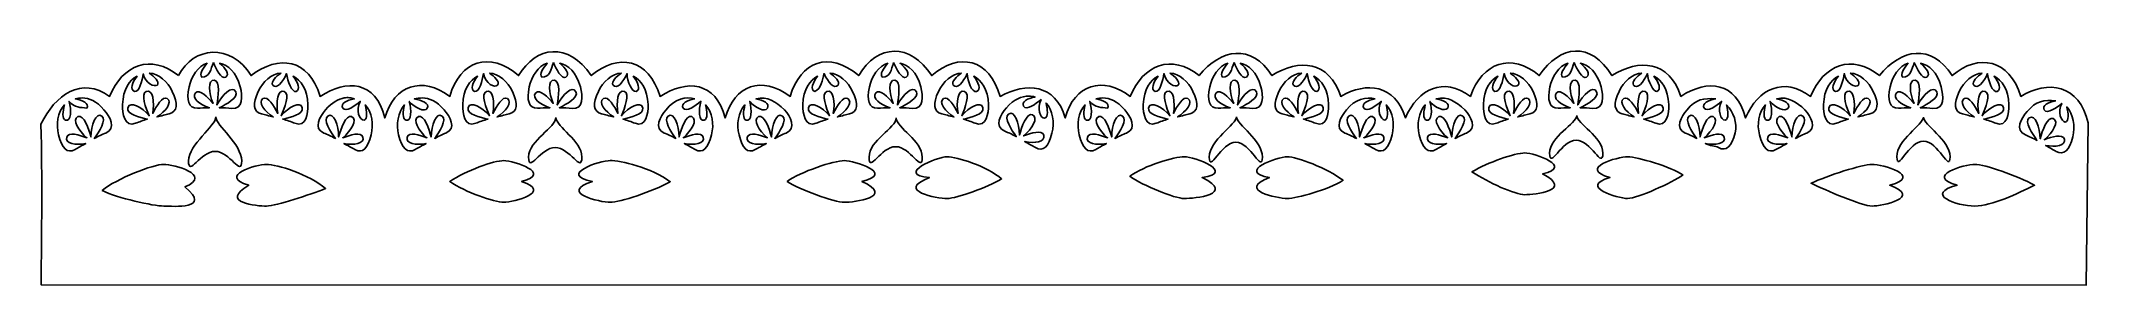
# Model space of a CAD drawing. Header units: centimetres. Extents: x -4.37 to 1.36, y 3.77 to 4.45.
import ezdxf

# ---------------------------------------------------------------- set-up
doc = ezdxf.new("R2010")
doc.units = ezdxf.units.CM
doc.header["$MEASUREMENT"] = 0
doc.layers.add('Layer 1', color=7, linetype='Continuous')

msp = doc.modelspace()

# ---------------------------------------------------------------- linework, layer by layer
at = {"layer": 'Layer 1', "color": 254}
for points, knots in [([(-3.98286, 4.35668), (-4.05972, 4.4181), (-4.13942, 4.38755), (-4.17551, 4.2983), (-4.17551, 4.2983), (-4.25298, 4.35559), (-4.32898, 4.30233), (-4.36763, 4.22046), (-4.36763, 4.22046), (-4.36381, 4.06853), (-4.36579, 3.92311), (-4.36733, 3.771), (-4.36733, 3.771), (-4.36733, 3.771), (1.35511, 3.7703), (1.35511, 3.7703), (1.35511, 3.7703), (1.35511, 3.7703), (1.36007, 4.22399), (1.36007, 4.22399), (1.36007, 4.22399), (1.33669, 4.33178), (1.24559, 4.34493), (1.17239, 4.2983), (1.17239, 4.2983), (1.13956, 4.40306), (1.05363, 4.41903), (0.97974, 4.35668), (0.97974, 4.35668), (0.92201, 4.44785), (0.83694, 4.43115), (0.77634, 4.35668), (0.77634, 4.35668), (0.69946, 4.41811), (0.61978, 4.38754), (0.58369, 4.2983), (0.58369, 4.2983), (0.50927, 4.35398), (0.43667, 4.32029), (0.40179, 4.23814), (0.40179, 4.23814), (0.37589, 4.33824), (0.29597, 4.3484), (0.22071, 4.2983), (0.22071, 4.2983), (0.18851, 4.39794), (0.10357, 4.40505), (0.02806, 4.35668), (0.02806, 4.35668), (-0.03122, 4.45355), (-0.11777, 4.44254), (-0.17534, 4.35668), (-0.17534, 4.35668), (-0.25396, 4.42187), (-0.33477, 4.39367), (-0.36799, 4.2983), (-0.36799, 4.2983), (-0.44373, 4.35426), (-0.51435, 4.32011), (-0.54989, 4.23814), (-0.54989, 4.23814), (-0.57932, 4.3319), (-0.65802, 4.34046), (-0.73096, 4.2983), (-0.73096, 4.2983), (-0.76316, 4.39794), (-0.8481, 4.40505), (-0.92361, 4.35668), (-0.92361, 4.35668), (-0.98136, 4.44782), (-1.06641, 4.43117), (-1.12701, 4.35668), (-1.12701, 4.35668), (-1.20388, 4.4181), (-1.28357, 4.38755), (-1.31966, 4.2983), (-1.31966, 4.2983), (-1.39622, 4.35604), (-1.4761, 4.33246), (-1.50156, 4.23814), (-1.50156, 4.23814), (-1.52915, 4.33372), (-1.6109, 4.33841), (-1.68346, 4.2983), (-1.68346, 4.2983), (-1.71439, 4.40428), (-1.79833, 4.42261), (-1.87529, 4.35668), (-1.87529, 4.35668), (-1.93509, 4.44948), (-2.02776, 4.44521), (-2.07951, 4.35668), (-2.07951, 4.35668), (-2.163, 4.42725), (-2.24242, 4.39576), (-2.27133, 4.2983), (-2.27133, 4.2983), (-2.35059, 4.35767), (-2.42803, 4.32924), (-2.45323, 4.23814), (-2.45323, 4.23814), (-2.48003, 4.34123), (-2.56075, 4.34609), (-2.63513, 4.2983), (-2.63513, 4.2983), (-2.66737, 4.40449), (-2.75227, 4.42025), (-2.82779, 4.35668), (-2.82779, 4.35668), (-2.89159, 4.45189), (-2.98275, 4.4393), (-3.03118, 4.35668), (-3.03118, 4.35668), (-3.11243, 4.42655), (-3.1943, 4.39863), (-3.22383, 4.2983), (-3.22383, 4.2983), (-3.30024, 4.35612), (-3.37962, 4.32968), (-3.40573, 4.23814), (-3.40573, 4.23814), (-3.4305, 4.3433), (-3.5126, 4.34609), (-3.58681, 4.2983), (-3.58681, 4.2983), (-3.61798, 4.40571), (-3.70265, 4.41474), (-3.77946, 4.35668), (-3.77946, 4.35668), (-3.83735, 4.44817), (-3.9404, 4.43854), (-3.98286, 4.35668)], [0, 0, 0, 0, 0.0294118, 0.0294118, 0.0294118, 0.0294118, 0.0588235, 0.0588235, 0.0588235, 0.0588235, 0.0882353, 0.0882353, 0.0882353, 0.0882353, 0.1176471, 0.1176471, 0.1176471, 0.1176471, 0.1470588, 0.1470588, 0.1470588, 0.1470588, 0.1764706, 0.1764706, 0.1764706, 0.1764706, 0.2058824, 0.2058824, 0.2058824, 0.2058824, 0.2352941, 0.2352941, 0.2352941, 0.2352941, 0.2647059, 0.2647059, 0.2647059, 0.2647059, 0.2941176, 0.2941176, 0.2941176, 0.2941176, 0.3235294, 0.3235294, 0.3235294, 0.3235294, 0.3529412, 0.3529412, 0.3529412, 0.3529412, 0.3823529, 0.3823529, 0.3823529, 0.3823529, 0.4117647, 0.4117647, 0.4117647, 0.4117647, 0.4411765, 0.4411765, 0.4411765, 0.4411765, 0.4705882, 0.4705882, 0.4705882, 0.4705882, 0.5, 0.5, 0.5, 0.5, 0.5294118, 0.5294118, 0.5294118, 0.5294118, 0.5588235, 0.5588235, 0.5588235, 0.5588235, 0.5882353, 0.5882353, 0.5882353, 0.5882353, 0.6176471, 0.6176471, 0.6176471, 0.6176471, 0.6470588, 0.6470588, 0.6470588, 0.6470588, 0.6764706, 0.6764706, 0.6764706, 0.6764706, 0.7058824, 0.7058824, 0.7058824, 0.7058824, 0.7352941, 0.7352941, 0.7352941, 0.7352941, 0.7647059, 0.7647059, 0.7647059, 0.7647059, 0.7941176, 0.7941176, 0.7941176, 0.7941176, 0.8235294, 0.8235294, 0.8235294, 0.8235294, 0.8529412, 0.8529412, 0.8529412, 0.8529412, 0.8823529, 0.8823529, 0.8823529, 0.8823529, 0.9117647, 0.9117647, 0.9117647, 0.9117647, 0.9411765, 0.9411765, 0.9411765, 0.9411765, 1, 1, 1, 1]), ([(-4.06471, 4.36375), (-4.03843, 4.36245), (-4.01287, 4.33948), (-4.00022, 4.31245), (-4.00022, 4.31245), (-3.98397, 4.27769), (-3.98526, 4.25579), (-4.00931, 4.24964), (-4.00931, 4.24964), (-4.01851, 4.24727), (-4.03051, 4.24397), (-4.04321, 4.2408), (-4.04321, 4.2408), (-4.01913, 4.25603), (-3.99877, 4.28197), (-4.01427, 4.2921), (-4.01427, 4.2921), (-4.02736, 4.30068), (-4.04442, 4.27136), (-4.05479, 4.25053), (-4.05479, 4.25053), (-4.04933, 4.28144), (-4.05478, 4.31953), (-4.07298, 4.31245), (-4.07298, 4.31245), (-4.08938, 4.30608), (-4.07366, 4.26472), (-4.06471, 4.24434), (-4.06471, 4.24434), (-4.08495, 4.26811), (-4.1189, 4.28709), (-4.12424, 4.26645), (-4.12424, 4.26645), (-4.12879, 4.24887), (-4.09081, 4.23885), (-4.06967, 4.23461), (-4.06967, 4.23461), (-4.08139, 4.23132), (-4.09256, 4.22701), (-4.10275, 4.22311), (-4.10275, 4.22311), (-4.13417, 4.21099), (-4.13987, 4.25005), (-4.13913, 4.2753), (-4.13913, 4.2753), (-4.13785, 4.31948), (-4.12015, 4.34316), (-4.09861, 4.35491), (-4.09861, 4.35491), (-4.11215, 4.3377), (-4.11918, 4.31641), (-4.10605, 4.31245), (-4.10605, 4.31245), (-4.09234, 4.30832), (-4.08445, 4.34281), (-4.08125, 4.3611), (-4.08125, 4.3611), (-4.07682, 4.3353), (-4.04943, 4.32349), (-4.04156, 4.33014), (-4.04156, 4.33014), (-4.03518, 4.33976), (-4.05048, 4.35351), (-4.06471, 4.36375)], [0, 0, 0, 0, 0.0588235, 0.0588235, 0.0588235, 0.0588235, 0.1176471, 0.1176471, 0.1176471, 0.1176471, 0.1764706, 0.1764706, 0.1764706, 0.1764706, 0.2352941, 0.2352941, 0.2352941, 0.2352941, 0.2941176, 0.2941176, 0.2941176, 0.2941176, 0.3529412, 0.3529412, 0.3529412, 0.3529412, 0.4117647, 0.4117647, 0.4117647, 0.4117647, 0.4705882, 0.4705882, 0.4705882, 0.4705882, 0.5294118, 0.5294118, 0.5294118, 0.5294118, 0.5882353, 0.5882353, 0.5882353, 0.5882353, 0.6470588, 0.6470588, 0.6470588, 0.6470588, 0.7058824, 0.7058824, 0.7058824, 0.7058824, 0.7647059, 0.7647059, 0.7647059, 0.7647059, 0.8235294, 0.8235294, 0.8235294, 0.8235294, 0.8823529, 0.8823529, 0.8823529, 0.8823529, 1, 1, 1, 1]), ([(-3.88529, 4.39295), (-3.87803, 4.37599), (-3.86297, 4.34473), (-3.85056, 4.35225), (-3.85056, 4.35225), (-3.83873, 4.3595), (-3.85092, 4.37801), (-3.86793, 4.39118), (-3.86793, 4.39118), (-3.84437, 4.38537), (-3.82127, 4.36738), (-3.81005, 4.32483), (-3.81005, 4.32483), (-3.80361, 4.30055), (-3.8008, 4.26106), (-3.83403, 4.26468), (-3.83403, 4.26468), (-3.84474, 4.26587), (-3.85664, 4.26631), (-3.86875, 4.26645), (-3.86875, 4.26645), (-3.84922, 4.27602), (-3.81404, 4.29563), (-3.82245, 4.31156), (-3.82245, 4.31156), (-3.83229, 4.33016), (-3.86113, 4.30269), (-3.87537, 4.27441), (-3.87537, 4.27441), (-3.87131, 4.29649), (-3.86543, 4.34148), (-3.88281, 4.34341), (-3.88281, 4.34341), (-3.90204, 4.34556), (-3.89837, 4.3074), (-3.88612, 4.27883), (-3.88612, 4.27883), (-3.90087, 4.29638), (-3.92416, 4.31969), (-3.9349, 4.30803), (-3.9349, 4.30803), (-3.94762, 4.29413), (-3.92279, 4.275), (-3.89604, 4.26645), (-3.89604, 4.26645), (-3.90905, 4.26622), (-3.92047, 4.26562), (-3.92994, 4.26557), (-3.92994, 4.26557), (-3.95464, 4.26534), (-3.96097, 4.28687), (-3.95309, 4.32483), (-3.95309, 4.32483), (-3.94697, 4.3543), (-3.92787, 4.38311), (-3.90266, 4.39118), (-3.90266, 4.39118), (-3.91416, 4.37756), (-3.9259, 4.35993), (-3.91754, 4.35225), (-3.91754, 4.35225), (-3.89554, 4.3516), (-3.89219, 4.37476), (-3.88529, 4.39295)], [0, 0, 0, 0, 0.0588235, 0.0588235, 0.0588235, 0.0588235, 0.1176471, 0.1176471, 0.1176471, 0.1176471, 0.1764706, 0.1764706, 0.1764706, 0.1764706, 0.2352941, 0.2352941, 0.2352941, 0.2352941, 0.2941176, 0.2941176, 0.2941176, 0.2941176, 0.3529412, 0.3529412, 0.3529412, 0.3529412, 0.4117647, 0.4117647, 0.4117647, 0.4117647, 0.4705882, 0.4705882, 0.4705882, 0.4705882, 0.5294118, 0.5294118, 0.5294118, 0.5294118, 0.5882353, 0.5882353, 0.5882353, 0.5882353, 0.6470588, 0.6470588, 0.6470588, 0.6470588, 0.7058824, 0.7058824, 0.7058824, 0.7058824, 0.7647059, 0.7647059, 0.7647059, 0.7647059, 0.8235294, 0.8235294, 0.8235294, 0.8235294, 0.8823529, 0.8823529, 0.8823529, 0.8823529, 1, 1, 1, 1]), ([(-3.69595, 4.36375), (-3.71018, 4.35351), (-3.72548, 4.33976), (-3.7191, 4.33014), (-3.7191, 4.33014), (-3.70988, 4.31635), (-3.69008, 4.33849), (-3.68024, 4.36199), (-3.68024, 4.36199), (-3.67881, 4.3412), (-3.66471, 4.30812), (-3.65378, 4.31245), (-3.65378, 4.31245), (-3.64065, 4.31641), (-3.64853, 4.33773), (-3.66205, 4.35491), (-3.66205, 4.35491), (-3.6405, 4.34316), (-3.62198, 4.31948), (-3.62071, 4.2753), (-3.62071, 4.2753), (-3.61998, 4.25005), (-3.62565, 4.21099), (-3.65709, 4.22311), (-3.65709, 4.22311), (-3.66724, 4.22704), (-3.67927, 4.23135), (-3.69099, 4.23461), (-3.69099, 4.23461), (-3.66987, 4.23882), (-3.63187, 4.24887), (-3.63642, 4.26645), (-3.63642, 4.26645), (-3.64175, 4.28709), (-3.67491, 4.26811), (-3.69512, 4.24434), (-3.69512, 4.24434), (-3.68617, 4.26475), (-3.67042, 4.30611), (-3.68685, 4.31245), (-3.68685, 4.31245), (-3.70505, 4.31953), (-3.71052, 4.28144), (-3.70504, 4.25053), (-3.70504, 4.25053), (-3.71541, 4.27136), (-3.73331, 4.30068), (-3.74638, 4.2921), (-3.74638, 4.2921), (-3.76188, 4.28197), (-3.7415, 4.25603), (-3.71745, 4.2408), (-3.71745, 4.2408), (-3.73011, 4.24397), (-3.74137, 4.24727), (-3.75052, 4.24964), (-3.75052, 4.24964), (-3.77454, 4.25581), (-3.77583, 4.27769), (-3.75961, 4.31245), (-3.75961, 4.31245), (-3.74698, 4.33948), (-3.72225, 4.36245), (-3.69595, 4.36375)], [0, 0, 0, 0, 0.0588235, 0.0588235, 0.0588235, 0.0588235, 0.1176471, 0.1176471, 0.1176471, 0.1176471, 0.1764706, 0.1764706, 0.1764706, 0.1764706, 0.2352941, 0.2352941, 0.2352941, 0.2352941, 0.2941176, 0.2941176, 0.2941176, 0.2941176, 0.3529412, 0.3529412, 0.3529412, 0.3529412, 0.4117647, 0.4117647, 0.4117647, 0.4117647, 0.4705882, 0.4705882, 0.4705882, 0.4705882, 0.5294118, 0.5294118, 0.5294118, 0.5294118, 0.5882353, 0.5882353, 0.5882353, 0.5882353, 0.6470588, 0.6470588, 0.6470588, 0.6470588, 0.7058824, 0.7058824, 0.7058824, 0.7058824, 0.7647059, 0.7647059, 0.7647059, 0.7647059, 0.8235294, 0.8235294, 0.8235294, 0.8235294, 0.8823529, 0.8823529, 0.8823529, 0.8823529, 1, 1, 1, 1]), ([(-3.11304, 4.36375), (-3.08676, 4.36245), (-3.06117, 4.33948), (-3.04855, 4.31245), (-3.04855, 4.31245), (-3.03235, 4.27766), (-3.03364, 4.25579), (-3.05764, 4.24964), (-3.05764, 4.24964), (-3.06684, 4.24727), (-3.07884, 4.24397), (-3.09154, 4.2408), (-3.09154, 4.2408), (-3.06751, 4.25603), (-3.04712, 4.28197), (-3.0626, 4.2921), (-3.0626, 4.2921), (-3.07569, 4.30068), (-3.09272, 4.27136), (-3.10312, 4.25053), (-3.10312, 4.25053), (-3.09763, 4.28144), (-3.1031, 4.31953), (-3.12131, 4.31245), (-3.12131, 4.31245), (-3.13773, 4.30608), (-3.12195, 4.26472), (-3.11304, 4.24434), (-3.11304, 4.24434), (-3.13324, 4.26811), (-3.16722, 4.28709), (-3.17257, 4.26645), (-3.17257, 4.26645), (-3.17711, 4.24887), (-3.13831, 4.23885), (-3.11717, 4.23461), (-3.11717, 4.23461), (-3.12889, 4.23135), (-3.14089, 4.22704), (-3.15107, 4.22311), (-3.15107, 4.22311), (-3.1825, 4.21099), (-3.18819, 4.25005), (-3.18745, 4.2753), (-3.18745, 4.2753), (-3.18617, 4.31948), (-3.16765, 4.34316), (-3.14611, 4.35491), (-3.14611, 4.35491), (-3.15965, 4.33773), (-3.16753, 4.31638), (-3.15438, 4.31245), (-3.15438, 4.31245), (-3.14064, 4.30832), (-3.13278, 4.3437), (-3.12957, 4.36199), (-3.12957, 4.36199), (-3.12425, 4.33361), (-3.09738, 4.32096), (-3.08989, 4.33014), (-3.08989, 4.33014), (-3.0835, 4.33976), (-3.0988, 4.35351), (-3.11304, 4.36375)], [0, 0, 0, 0, 0.0588235, 0.0588235, 0.0588235, 0.0588235, 0.1176471, 0.1176471, 0.1176471, 0.1176471, 0.1764706, 0.1764706, 0.1764706, 0.1764706, 0.2352941, 0.2352941, 0.2352941, 0.2352941, 0.2941176, 0.2941176, 0.2941176, 0.2941176, 0.3529412, 0.3529412, 0.3529412, 0.3529412, 0.4117647, 0.4117647, 0.4117647, 0.4117647, 0.4705882, 0.4705882, 0.4705882, 0.4705882, 0.5294118, 0.5294118, 0.5294118, 0.5294118, 0.5882353, 0.5882353, 0.5882353, 0.5882353, 0.6470588, 0.6470588, 0.6470588, 0.6470588, 0.7058824, 0.7058824, 0.7058824, 0.7058824, 0.7647059, 0.7647059, 0.7647059, 0.7647059, 0.8235294, 0.8235294, 0.8235294, 0.8235294, 0.8823529, 0.8823529, 0.8823529, 0.8823529, 1, 1, 1, 1]), ([(-2.93362, 4.39295), (-2.92639, 4.37599), (-2.91127, 4.34473), (-2.89889, 4.35225), (-2.89889, 4.35225), (-2.88703, 4.3595), (-2.89927, 4.37801), (-2.91625, 4.39118), (-2.91625, 4.39118), (-2.8927, 4.38537), (-2.86959, 4.36738), (-2.85838, 4.32483), (-2.85838, 4.32483), (-2.85197, 4.30055), (-2.8483, 4.26106), (-2.88153, 4.26468), (-2.88153, 4.26468), (-2.89226, 4.26587), (-2.90496, 4.26631), (-2.91708, 4.26645), (-2.91708, 4.26645), (-2.89755, 4.27602), (-2.86239, 4.29563), (-2.87078, 4.31156), (-2.87078, 4.31156), (-2.88061, 4.33016), (-2.90863, 4.30269), (-2.92287, 4.27441), (-2.92287, 4.27441), (-2.91884, 4.29649), (-2.91375, 4.34148), (-2.93114, 4.34341), (-2.93114, 4.34341), (-2.95039, 4.34556), (-2.94669, 4.3074), (-2.93444, 4.27883), (-2.93444, 4.27883), (-2.9492, 4.29638), (-2.97246, 4.31969), (-2.98323, 4.30803), (-2.98323, 4.30803), (-2.99595, 4.29413), (-2.97032, 4.275), (-2.94354, 4.26645), (-2.94354, 4.26645), (-2.95655, 4.26622), (-2.96877, 4.26562), (-2.97827, 4.26557), (-2.97827, 4.26557), (-3.00297, 4.26534), (-3.0093, 4.28687), (-3.00142, 4.32483), (-3.00142, 4.32483), (-2.9953, 4.3543), (-2.9762, 4.38311), (-2.95098, 4.39118), (-2.95098, 4.39118), (-2.96248, 4.37756), (-2.97422, 4.35993), (-2.96586, 4.35225), (-2.96586, 4.35225), (-2.94387, 4.35159), (-2.94051, 4.37478), (-2.93362, 4.39295)], [0, 0, 0, 0, 0.0588235, 0.0588235, 0.0588235, 0.0588235, 0.1176471, 0.1176471, 0.1176471, 0.1176471, 0.1764706, 0.1764706, 0.1764706, 0.1764706, 0.2352941, 0.2352941, 0.2352941, 0.2352941, 0.2941176, 0.2941176, 0.2941176, 0.2941176, 0.3529412, 0.3529412, 0.3529412, 0.3529412, 0.4117647, 0.4117647, 0.4117647, 0.4117647, 0.4705882, 0.4705882, 0.4705882, 0.4705882, 0.5294118, 0.5294118, 0.5294118, 0.5294118, 0.5882353, 0.5882353, 0.5882353, 0.5882353, 0.6470588, 0.6470588, 0.6470588, 0.6470588, 0.7058824, 0.7058824, 0.7058824, 0.7058824, 0.7647059, 0.7647059, 0.7647059, 0.7647059, 0.8235294, 0.8235294, 0.8235294, 0.8235294, 0.8823529, 0.8823529, 0.8823529, 0.8823529, 1, 1, 1, 1]), ([(-2.74345, 4.36375), (-2.75768, 4.35351), (-2.77298, 4.33976), (-2.7666, 4.33014), (-2.7666, 4.33014), (-2.75741, 4.31635), (-2.73758, 4.33849), (-2.72774, 4.36199), (-2.72774, 4.36199), (-2.7273, 4.33905), (-2.71411, 4.31024), (-2.70211, 4.31245), (-2.70211, 4.31245), (-2.68898, 4.31641), (-2.69686, 4.33773), (-2.71038, 4.35491), (-2.71038, 4.35491), (-2.68886, 4.34316), (-2.67031, 4.31948), (-2.66904, 4.2753), (-2.66904, 4.2753), (-2.66831, 4.25005), (-2.67398, 4.21099), (-2.70542, 4.22311), (-2.70542, 4.22311), (-2.71554, 4.22704), (-2.72759, 4.23135), (-2.73931, 4.23461), (-2.73931, 4.23461), (-2.71819, 4.23882), (-2.67939, 4.24887), (-2.68392, 4.26645), (-2.68392, 4.26645), (-2.68925, 4.28709), (-2.72324, 4.26811), (-2.74345, 4.24434), (-2.74345, 4.24434), (-2.73452, 4.26475), (-2.71875, 4.30611), (-2.73518, 4.31245), (-2.73518, 4.31245), (-2.75338, 4.31953), (-2.75885, 4.28144), (-2.75337, 4.25053), (-2.75337, 4.25053), (-2.76373, 4.27136), (-2.78079, 4.30068), (-2.79388, 4.2921), (-2.79388, 4.2921), (-2.80935, 4.28197), (-2.789, 4.25603), (-2.76495, 4.2408), (-2.76495, 4.2408), (-2.77761, 4.24397), (-2.78969, 4.24727), (-2.79885, 4.24964), (-2.79885, 4.24964), (-2.82289, 4.25581), (-2.82416, 4.27769), (-2.80794, 4.31245), (-2.80794, 4.31245), (-2.79531, 4.33948), (-2.76972, 4.36245), (-2.74345, 4.36375)], [0, 0, 0, 0, 0.0588235, 0.0588235, 0.0588235, 0.0588235, 0.1176471, 0.1176471, 0.1176471, 0.1176471, 0.1764706, 0.1764706, 0.1764706, 0.1764706, 0.2352941, 0.2352941, 0.2352941, 0.2352941, 0.2941176, 0.2941176, 0.2941176, 0.2941176, 0.3529412, 0.3529412, 0.3529412, 0.3529412, 0.4117647, 0.4117647, 0.4117647, 0.4117647, 0.4705882, 0.4705882, 0.4705882, 0.4705882, 0.5294118, 0.5294118, 0.5294118, 0.5294118, 0.5882353, 0.5882353, 0.5882353, 0.5882353, 0.6470588, 0.6470588, 0.6470588, 0.6470588, 0.7058824, 0.7058824, 0.7058824, 0.7058824, 0.7647059, 0.7647059, 0.7647059, 0.7647059, 0.8235294, 0.8235294, 0.8235294, 0.8235294, 0.8823529, 0.8823529, 0.8823529, 0.8823529, 1, 1, 1, 1]), ([(-2.16054, 4.36375), (-2.13423, 4.36245), (-2.10949, 4.33948), (-2.09687, 4.31245), (-2.09687, 4.31245), (-2.08065, 4.27766), (-2.08112, 4.25579), (-2.10514, 4.24964), (-2.10514, 4.24964), (-2.11434, 4.24727), (-2.12637, 4.24397), (-2.13904, 4.2408), (-2.13904, 4.2408), (-2.11498, 4.25603), (-2.09462, 4.28197), (-2.1101, 4.2921), (-2.1101, 4.2921), (-2.12319, 4.30068), (-2.14022, 4.27136), (-2.15062, 4.25053), (-2.15062, 4.25053), (-2.14513, 4.28144), (-2.1506, 4.31953), (-2.16881, 4.31245), (-2.16881, 4.31245), (-2.18523, 4.30608), (-2.17028, 4.26472), (-2.16137, 4.24434), (-2.16137, 4.24434), (-2.18157, 4.26811), (-2.21475, 4.28709), (-2.22007, 4.26645), (-2.22007, 4.26645), (-2.22464, 4.24887), (-2.18661, 4.23885), (-2.1655, 4.23461), (-2.1655, 4.23461), (-2.17719, 4.23135), (-2.18839, 4.22704), (-2.19857, 4.22311), (-2.19857, 4.22311), (-2.23, 4.21099), (-2.23652, 4.25005), (-2.23578, 4.2753), (-2.23578, 4.2753), (-2.2345, 4.31948), (-2.21598, 4.34316), (-2.19444, 4.35491), (-2.19444, 4.35491), (-2.20798, 4.33773), (-2.21586, 4.31638), (-2.20271, 4.31245), (-2.20271, 4.31245), (-2.18391, 4.31958), (-2.18159, 4.34555), (-2.17625, 4.36199), (-2.17625, 4.36199), (-2.1664, 4.33849), (-2.14657, 4.31636), (-2.13739, 4.33014), (-2.13739, 4.33014), (-2.131, 4.33976), (-2.1463, 4.35351), (-2.16054, 4.36375)], [0, 0, 0, 0, 0.0588235, 0.0588235, 0.0588235, 0.0588235, 0.1176471, 0.1176471, 0.1176471, 0.1176471, 0.1764706, 0.1764706, 0.1764706, 0.1764706, 0.2352941, 0.2352941, 0.2352941, 0.2352941, 0.2941176, 0.2941176, 0.2941176, 0.2941176, 0.3529412, 0.3529412, 0.3529412, 0.3529412, 0.4117647, 0.4117647, 0.4117647, 0.4117647, 0.4705882, 0.4705882, 0.4705882, 0.4705882, 0.5294118, 0.5294118, 0.5294118, 0.5294118, 0.5882353, 0.5882353, 0.5882353, 0.5882353, 0.6470588, 0.6470588, 0.6470588, 0.6470588, 0.7058824, 0.7058824, 0.7058824, 0.7058824, 0.7647059, 0.7647059, 0.7647059, 0.7647059, 0.8235294, 0.8235294, 0.8235294, 0.8235294, 0.8823529, 0.8823529, 0.8823529, 0.8823529, 1, 1, 1, 1]), ([(-1.98194, 4.39295), (-1.97469, 4.37599), (-1.95877, 4.34473), (-1.94639, 4.35225), (-1.94639, 4.35225), (-1.93453, 4.3595), (-1.94677, 4.37801), (-1.96375, 4.39118), (-1.96375, 4.39118), (-1.9402, 4.38537), (-1.91709, 4.36738), (-1.90588, 4.32483), (-1.90588, 4.32483), (-1.89941, 4.30055), (-1.89665, 4.26106), (-1.92986, 4.26468), (-1.92986, 4.26468), (-1.94061, 4.26587), (-1.95246, 4.26631), (-1.96458, 4.26645), (-1.96458, 4.26645), (-1.94505, 4.27602), (-1.90989, 4.29563), (-1.91828, 4.31156), (-1.91828, 4.31156), (-1.92811, 4.33016), (-1.95696, 4.30269), (-1.9712, 4.27441), (-1.9712, 4.27441), (-1.96716, 4.29649), (-1.96125, 4.34148), (-1.97864, 4.34341), (-1.97864, 4.34341), (-1.99789, 4.34556), (-1.99502, 4.3074), (-1.98277, 4.27883), (-1.98277, 4.27883), (-1.99753, 4.29638), (-2.02081, 4.31969), (-2.03155, 4.30803), (-2.03155, 4.30803), (-2.04427, 4.29413), (-2.01864, 4.275), (-1.99187, 4.26645), (-1.99187, 4.26645), (-2.00488, 4.26622), (-2.01715, 4.26562), (-2.02659, 4.26557), (-2.02659, 4.26557), (-2.05132, 4.26534), (-2.05763, 4.28687), (-2.04974, 4.32483), (-2.04974, 4.32483), (-2.04362, 4.3543), (-2.0237, 4.38311), (-1.99848, 4.39118), (-1.99848, 4.39118), (-2.00998, 4.37756), (-2.02172, 4.35993), (-2.01336, 4.35225), (-2.01336, 4.35225), (-1.9911, 4.35239), (-1.98902, 4.37279), (-1.98194, 4.39295)], [0, 0, 0, 0, 0.0588235, 0.0588235, 0.0588235, 0.0588235, 0.1176471, 0.1176471, 0.1176471, 0.1176471, 0.1764706, 0.1764706, 0.1764706, 0.1764706, 0.2352941, 0.2352941, 0.2352941, 0.2352941, 0.2941176, 0.2941176, 0.2941176, 0.2941176, 0.3529412, 0.3529412, 0.3529412, 0.3529412, 0.4117647, 0.4117647, 0.4117647, 0.4117647, 0.4705882, 0.4705882, 0.4705882, 0.4705882, 0.5294118, 0.5294118, 0.5294118, 0.5294118, 0.5882353, 0.5882353, 0.5882353, 0.5882353, 0.6470588, 0.6470588, 0.6470588, 0.6470588, 0.7058824, 0.7058824, 0.7058824, 0.7058824, 0.7647059, 0.7647059, 0.7647059, 0.7647059, 0.8235294, 0.8235294, 0.8235294, 0.8235294, 0.8823529, 0.8823529, 0.8823529, 0.8823529, 1, 1, 1, 1]), ([(-1.79177, 4.36375), (-1.806, 4.35351), (-1.8213, 4.33976), (-1.81493, 4.33014), (-1.81493, 4.33014), (-1.80574, 4.31635), (-1.78588, 4.33849), (-1.77607, 4.36199), (-1.77607, 4.36199), (-1.77463, 4.3412), (-1.76316, 4.30813), (-1.74961, 4.31245), (-1.74961, 4.31245), (-1.73647, 4.31641), (-1.74436, 4.33773), (-1.75788, 4.35491), (-1.75788, 4.35491), (-1.73636, 4.34316), (-1.71783, 4.31948), (-1.71654, 4.2753), (-1.71654, 4.2753), (-1.71584, 4.25005), (-1.72231, 4.21099), (-1.75374, 4.22311), (-1.75374, 4.22311), (-1.76392, 4.22704), (-1.77507, 4.23135), (-1.78681, 4.23461), (-1.78681, 4.23461), (-1.76567, 4.23882), (-1.72769, 4.24887), (-1.73224, 4.26645), (-1.73224, 4.26645), (-1.73758, 4.28709), (-1.77074, 4.26811), (-1.79095, 4.24434), (-1.79095, 4.24434), (-1.78202, 4.26475), (-1.76708, 4.30611), (-1.78351, 4.31245), (-1.78351, 4.31245), (-1.8017, 4.31953), (-1.80717, 4.28144), (-1.8017, 4.25053), (-1.8017, 4.25053), (-1.81206, 4.27136), (-1.82914, 4.30068), (-1.84221, 4.2921), (-1.84221, 4.2921), (-1.85768, 4.28197), (-1.83732, 4.25603), (-1.81327, 4.2408), (-1.81327, 4.2408), (-1.82594, 4.24397), (-1.83799, 4.24727), (-1.84717, 4.24964), (-1.84717, 4.24964), (-1.87116, 4.25581), (-1.87249, 4.27769), (-1.85627, 4.31245), (-1.85627, 4.31245), (-1.84364, 4.33948), (-1.81807, 4.36245), (-1.79177, 4.36375)], [0, 0, 0, 0, 0.0588235, 0.0588235, 0.0588235, 0.0588235, 0.1176471, 0.1176471, 0.1176471, 0.1176471, 0.1764706, 0.1764706, 0.1764706, 0.1764706, 0.2352941, 0.2352941, 0.2352941, 0.2352941, 0.2941176, 0.2941176, 0.2941176, 0.2941176, 0.3529412, 0.3529412, 0.3529412, 0.3529412, 0.4117647, 0.4117647, 0.4117647, 0.4117647, 0.4705882, 0.4705882, 0.4705882, 0.4705882, 0.5294118, 0.5294118, 0.5294118, 0.5294118, 0.5882353, 0.5882353, 0.5882353, 0.5882353, 0.6470588, 0.6470588, 0.6470588, 0.6470588, 0.7058824, 0.7058824, 0.7058824, 0.7058824, 0.7647059, 0.7647059, 0.7647059, 0.7647059, 0.8235294, 0.8235294, 0.8235294, 0.8235294, 0.8823529, 0.8823529, 0.8823529, 0.8823529, 1, 1, 1, 1]), ([(-1.20887, 4.36375), (-1.18256, 4.36245), (-1.15699, 4.33948), (-1.14437, 4.31245), (-1.14437, 4.31245), (-1.12817, 4.27766), (-1.12944, 4.25579), (-1.15347, 4.24964), (-1.15347, 4.24964), (-1.16264, 4.24727), (-1.17469, 4.24397), (-1.18737, 4.2408), (-1.18737, 4.2408), (-1.16331, 4.25603), (-1.14292, 4.28197), (-1.15843, 4.2921), (-1.15843, 4.2921), (-1.17149, 4.30068), (-1.18854, 4.27136), (-1.19894, 4.25053), (-1.19894, 4.25053), (-1.19346, 4.28144), (-1.19893, 4.31953), (-1.21713, 4.31245), (-1.21713, 4.31245), (-1.23355, 4.30608), (-1.21781, 4.26472), (-1.20887, 4.24434), (-1.20887, 4.24434), (-1.22907, 4.26811), (-1.26305, 4.28709), (-1.2684, 4.26645), (-1.2684, 4.26645), (-1.27294, 4.24887), (-1.23494, 4.23885), (-1.21383, 4.23461), (-1.21383, 4.23461), (-1.22554, 4.23135), (-1.23674, 4.22704), (-1.2469, 4.22311), (-1.2469, 4.22311), (-1.27832, 4.21099), (-1.28402, 4.25005), (-1.28328, 4.2753), (-1.28328, 4.2753), (-1.282, 4.31948), (-1.26348, 4.34316), (-1.24194, 4.35491), (-1.24194, 4.35491), (-1.25547, 4.33773), (-1.26336, 4.31638), (-1.25021, 4.31245), (-1.25021, 4.31245), (-1.23646, 4.30832), (-1.2286, 4.3437), (-1.2254, 4.36199), (-1.2254, 4.36199), (-1.22007, 4.33361), (-1.19233, 4.3219), (-1.18571, 4.33014), (-1.18571, 4.33014), (-1.17933, 4.33976), (-1.19463, 4.35351), (-1.20887, 4.36375)], [0, 0, 0, 0, 0.0588235, 0.0588235, 0.0588235, 0.0588235, 0.1176471, 0.1176471, 0.1176471, 0.1176471, 0.1764706, 0.1764706, 0.1764706, 0.1764706, 0.2352941, 0.2352941, 0.2352941, 0.2352941, 0.2941176, 0.2941176, 0.2941176, 0.2941176, 0.3529412, 0.3529412, 0.3529412, 0.3529412, 0.4117647, 0.4117647, 0.4117647, 0.4117647, 0.4705882, 0.4705882, 0.4705882, 0.4705882, 0.5294118, 0.5294118, 0.5294118, 0.5294118, 0.5882353, 0.5882353, 0.5882353, 0.5882353, 0.6470588, 0.6470588, 0.6470588, 0.6470588, 0.7058824, 0.7058824, 0.7058824, 0.7058824, 0.7647059, 0.7647059, 0.7647059, 0.7647059, 0.8235294, 0.8235294, 0.8235294, 0.8235294, 0.8823529, 0.8823529, 0.8823529, 0.8823529, 1, 1, 1, 1]), ([(-1.02944, 4.39295), (-1.02221, 4.37599), (-1.00713, 4.34473), (-0.99472, 4.35225), (-0.99472, 4.35225), (-0.98286, 4.3595), (-0.99507, 4.37801), (-1.01208, 4.39118), (-1.01208, 4.39118), (-0.98852, 4.38537), (-0.96542, 4.36738), (-0.9542, 4.32483), (-0.9542, 4.32483), (-0.94777, 4.30055), (-0.94498, 4.26106), (-0.97818, 4.26468), (-0.97818, 4.26468), (-0.98891, 4.26587), (-1.00079, 4.26631), (-1.01291, 4.26645), (-1.01291, 4.26645), (-0.9934, 4.27602), (-0.95822, 4.29563), (-0.96661, 4.31156), (-0.96661, 4.31156), (-0.97644, 4.33016), (-1.00526, 4.30269), (-1.01952, 4.27441), (-1.01952, 4.27441), (-1.01547, 4.29649), (-1.00958, 4.34148), (-1.02696, 4.34341), (-1.02696, 4.34341), (-1.04622, 4.34556), (-1.04255, 4.3074), (-1.03027, 4.27883), (-1.03027, 4.27883), (-1.04508, 4.29638), (-1.06829, 4.31969), (-1.07905, 4.30803), (-1.07905, 4.30803), (-1.09177, 4.29413), (-1.06697, 4.275), (-1.04019, 4.26645), (-1.04019, 4.26645), (-1.0532, 4.26622), (-1.06465, 4.26562), (-1.07409, 4.26557), (-1.07409, 4.26557), (-1.09882, 4.26534), (-1.10515, 4.28687), (-1.09724, 4.32483), (-1.09724, 4.32483), (-1.09112, 4.3543), (-1.07205, 4.38311), (-1.04681, 4.39118), (-1.04681, 4.39118), (-1.05831, 4.37756), (-1.07005, 4.35993), (-1.06169, 4.35225), (-1.06169, 4.35225), (-1.03971, 4.35159), (-1.03634, 4.37478), (-1.02944, 4.39295)], [0, 0, 0, 0, 0.0588235, 0.0588235, 0.0588235, 0.0588235, 0.1176471, 0.1176471, 0.1176471, 0.1176471, 0.1764706, 0.1764706, 0.1764706, 0.1764706, 0.2352941, 0.2352941, 0.2352941, 0.2352941, 0.2941176, 0.2941176, 0.2941176, 0.2941176, 0.3529412, 0.3529412, 0.3529412, 0.3529412, 0.4117647, 0.4117647, 0.4117647, 0.4117647, 0.4705882, 0.4705882, 0.4705882, 0.4705882, 0.5294118, 0.5294118, 0.5294118, 0.5294118, 0.5882353, 0.5882353, 0.5882353, 0.5882353, 0.6470588, 0.6470588, 0.6470588, 0.6470588, 0.7058824, 0.7058824, 0.7058824, 0.7058824, 0.7647059, 0.7647059, 0.7647059, 0.7647059, 0.8235294, 0.8235294, 0.8235294, 0.8235294, 0.8823529, 0.8823529, 0.8823529, 0.8823529, 1, 1, 1, 1]), ([(-0.8401, 4.36375), (-0.85433, 4.35351), (-0.86963, 4.33976), (-0.86325, 4.33014), (-0.86325, 4.33014), (-0.85406, 4.31635), (-0.83421, 4.33849), (-0.82439, 4.36199), (-0.82439, 4.36199), (-0.82296, 4.3412), (-0.80974, 4.31), (-0.79793, 4.31245), (-0.79793, 4.31245), (-0.78478, 4.31641), (-0.79266, 4.33773), (-0.8062, 4.35491), (-0.8062, 4.35491), (-0.78468, 4.34316), (-0.76613, 4.31948), (-0.76486, 4.2753), (-0.76486, 4.2753), (-0.76411, 4.25005), (-0.76984, 4.21099), (-0.80124, 4.22311), (-0.80124, 4.22311), (-0.81142, 4.22704), (-0.82339, 4.23135), (-0.83514, 4.23461), (-0.83514, 4.23461), (-0.81399, 4.23882), (-0.77519, 4.24887), (-0.77974, 4.26645), (-0.77974, 4.26645), (-0.78508, 4.28709), (-0.81903, 4.26811), (-0.83928, 4.24434), (-0.83928, 4.24434), (-0.83032, 4.26475), (-0.81458, 4.30611), (-0.83101, 4.31245), (-0.83101, 4.31245), (-0.84918, 4.31953), (-0.85465, 4.28144), (-0.8492, 4.25053), (-0.8492, 4.25053), (-0.85953, 4.27136), (-0.87747, 4.30068), (-0.89054, 4.2921), (-0.89054, 4.2921), (-0.90601, 4.28197), (-0.88562, 4.25603), (-0.8616, 4.2408), (-0.8616, 4.2408), (-0.87426, 4.24397), (-0.88549, 4.24727), (-0.89467, 4.24964), (-0.89467, 4.24964), (-0.91869, 4.25581), (-0.91999, 4.27769), (-0.90377, 4.31245), (-0.90377, 4.31245), (-0.89114, 4.33948), (-0.8664, 4.36245), (-0.8401, 4.36375)], [0, 0, 0, 0, 0.0588235, 0.0588235, 0.0588235, 0.0588235, 0.1176471, 0.1176471, 0.1176471, 0.1176471, 0.1764706, 0.1764706, 0.1764706, 0.1764706, 0.2352941, 0.2352941, 0.2352941, 0.2352941, 0.2941176, 0.2941176, 0.2941176, 0.2941176, 0.3529412, 0.3529412, 0.3529412, 0.3529412, 0.4117647, 0.4117647, 0.4117647, 0.4117647, 0.4705882, 0.4705882, 0.4705882, 0.4705882, 0.5294118, 0.5294118, 0.5294118, 0.5294118, 0.5882353, 0.5882353, 0.5882353, 0.5882353, 0.6470588, 0.6470588, 0.6470588, 0.6470588, 0.7058824, 0.7058824, 0.7058824, 0.7058824, 0.7647059, 0.7647059, 0.7647059, 0.7647059, 0.8235294, 0.8235294, 0.8235294, 0.8235294, 0.8823529, 0.8823529, 0.8823529, 0.8823529, 1, 1, 1, 1]), ([(-0.25719, 4.36375), (-0.23088, 4.36245), (-0.20529, 4.33948), (-0.1927, 4.31245), (-0.1927, 4.31245), (-0.17647, 4.27766), (-0.17777, 4.25579), (-0.20179, 4.24964), (-0.20179, 4.24964), (-0.21099, 4.24727), (-0.22305, 4.24397), (-0.23569, 4.2408), (-0.23569, 4.2408), (-0.21166, 4.25603), (-0.19128, 4.28197), (-0.20676, 4.2921), (-0.20676, 4.2921), (-0.21982, 4.30068), (-0.2369, 4.27136), (-0.24727, 4.25053), (-0.24727, 4.25053), (-0.24181, 4.28144), (-0.24726, 4.31953), (-0.26546, 4.31245), (-0.26546, 4.31245), (-0.28191, 4.30608), (-0.26613, 4.26472), (-0.25719, 4.24434), (-0.25719, 4.24434), (-0.27742, 4.26811), (-0.31138, 4.28709), (-0.31672, 4.26645), (-0.31672, 4.26645), (-0.32127, 4.24887), (-0.28327, 4.23885), (-0.26215, 4.23461), (-0.26215, 4.23461), (-0.27387, 4.23135), (-0.28507, 4.22704), (-0.29523, 4.22311), (-0.29523, 4.22311), (-0.32665, 4.21099), (-0.33232, 4.25005), (-0.33161, 4.2753), (-0.33161, 4.2753), (-0.33033, 4.31948), (-0.31263, 4.34316), (-0.29109, 4.35491), (-0.29109, 4.35491), (-0.30463, 4.33773), (-0.31251, 4.31638), (-0.29936, 4.31245), (-0.29936, 4.31245), (-0.28562, 4.30832), (-0.27696, 4.3437), (-0.27373, 4.36199), (-0.27373, 4.36199), (-0.2684, 4.33362), (-0.2424, 4.32002), (-0.23404, 4.33014), (-0.23404, 4.33014), (-0.22766, 4.33976), (-0.24296, 4.35351), (-0.25719, 4.36375)], [0, 0, 0, 0, 0.0588235, 0.0588235, 0.0588235, 0.0588235, 0.1176471, 0.1176471, 0.1176471, 0.1176471, 0.1764706, 0.1764706, 0.1764706, 0.1764706, 0.2352941, 0.2352941, 0.2352941, 0.2352941, 0.2941176, 0.2941176, 0.2941176, 0.2941176, 0.3529412, 0.3529412, 0.3529412, 0.3529412, 0.4117647, 0.4117647, 0.4117647, 0.4117647, 0.4705882, 0.4705882, 0.4705882, 0.4705882, 0.5294118, 0.5294118, 0.5294118, 0.5294118, 0.5882353, 0.5882353, 0.5882353, 0.5882353, 0.6470588, 0.6470588, 0.6470588, 0.6470588, 0.7058824, 0.7058824, 0.7058824, 0.7058824, 0.7647059, 0.7647059, 0.7647059, 0.7647059, 0.8235294, 0.8235294, 0.8235294, 0.8235294, 0.8823529, 0.8823529, 0.8823529, 0.8823529, 1, 1, 1, 1]), ([(-0.07777, 4.39295), (-0.07054, 4.37599), (-0.05543, 4.34473), (-0.04304, 4.35225), (-0.04304, 4.35225), (-0.03118, 4.3595), (-0.0434, 4.37801), (-0.06041, 4.39118), (-0.06041, 4.39118), (-0.03685, 4.38537), (-0.01378, 4.36738), (-0.00253, 4.32483), (-0.00253, 4.32483), (0.00391, 4.30055), (0.0067, 4.26106), (-0.02651, 4.26468), (-0.02651, 4.26468), (-0.03724, 4.26587), (-0.04914, 4.26631), (-0.06123, 4.26645), (-0.06123, 4.26645), (-0.04173, 4.27602), (-0.00655, 4.29563), (-0.01493, 4.31156), (-0.01493, 4.31156), (-0.02479, 4.33016), (-0.05361, 4.30269), (-0.06785, 4.27441), (-0.06785, 4.27441), (-0.06379, 4.29649), (-0.05788, 4.34148), (-0.07529, 4.34341), (-0.07529, 4.34341), (-0.09454, 4.34556), (-0.09085, 4.3074), (-0.0786, 4.27883), (-0.0786, 4.27883), (-0.09335, 4.29638), (-0.11661, 4.31969), (-0.12738, 4.30803), (-0.12738, 4.30803), (-0.14007, 4.29413), (-0.11532, 4.275), (-0.08852, 4.26645), (-0.08852, 4.26645), (-0.10156, 4.26622), (-0.11295, 4.26562), (-0.12242, 4.26557), (-0.12242, 4.26557), (-0.14712, 4.26534), (-0.15346, 4.28687), (-0.14557, 4.32483), (-0.14557, 4.32483), (-0.13945, 4.3543), (-0.12035, 4.38311), (-0.09513, 4.39118), (-0.09513, 4.39118), (-0.10664, 4.37756), (-0.11838, 4.35993), (-0.11002, 4.35225), (-0.11002, 4.35225), (-0.08802, 4.35159), (-0.08467, 4.37477), (-0.07777, 4.39295)], [0, 0, 0, 0, 0.0588235, 0.0588235, 0.0588235, 0.0588235, 0.1176471, 0.1176471, 0.1176471, 0.1176471, 0.1764706, 0.1764706, 0.1764706, 0.1764706, 0.2352941, 0.2352941, 0.2352941, 0.2352941, 0.2941176, 0.2941176, 0.2941176, 0.2941176, 0.3529412, 0.3529412, 0.3529412, 0.3529412, 0.4117647, 0.4117647, 0.4117647, 0.4117647, 0.4705882, 0.4705882, 0.4705882, 0.4705882, 0.5294118, 0.5294118, 0.5294118, 0.5294118, 0.5882353, 0.5882353, 0.5882353, 0.5882353, 0.6470588, 0.6470588, 0.6470588, 0.6470588, 0.7058824, 0.7058824, 0.7058824, 0.7058824, 0.7647059, 0.7647059, 0.7647059, 0.7647059, 0.8235294, 0.8235294, 0.8235294, 0.8235294, 0.8823529, 0.8823529, 0.8823529, 0.8823529, 1, 1, 1, 1]), ([(0.11157, 4.36375), (0.09734, 4.35351), (0.08202, 4.33976), (0.08842, 4.33014), (0.08842, 4.33014), (0.09758, 4.31635), (0.11744, 4.33849), (0.12728, 4.36199), (0.12728, 4.36199), (0.12871, 4.3412), (0.14369, 4.31), (0.15374, 4.31245), (0.15374, 4.31245), (0.16687, 4.31641), (0.15899, 4.33773), (0.14547, 4.35491), (0.14547, 4.35491), (0.16702, 4.34316), (0.18552, 4.31948), (0.18681, 4.2753), (0.18681, 4.2753), (0.18754, 4.25005), (0.18189, 4.21099), (0.15043, 4.22311), (0.15043, 4.22311), (0.14028, 4.22704), (0.12828, 4.23135), (0.11653, 4.23461), (0.11653, 4.23461), (0.13765, 4.23882), (0.17565, 4.24887), (0.1711, 4.26645), (0.1711, 4.26645), (0.16577, 4.28709), (0.13261, 4.26811), (0.1124, 4.24434), (0.1124, 4.24434), (0.12135, 4.26475), (0.1371, 4.30611), (0.12067, 4.31245), (0.12067, 4.31245), (0.10247, 4.31953), (0.09703, 4.28144), (0.10248, 4.25053), (0.10248, 4.25053), (0.09211, 4.27136), (0.07421, 4.30068), (0.06114, 4.2921), (0.06114, 4.2921), (0.04567, 4.28197), (0.06605, 4.25603), (0.09007, 4.2408), (0.09007, 4.2408), (0.07741, 4.24397), (0.06616, 4.24727), (0.057, 4.24964), (0.057, 4.24964), (0.03299, 4.25581), (0.03169, 4.27769), (0.04791, 4.31245), (0.04791, 4.31245), (0.06053, 4.33948), (0.08527, 4.36245), (0.11157, 4.36375)], [0, 0, 0, 0, 0.0588235, 0.0588235, 0.0588235, 0.0588235, 0.1176471, 0.1176471, 0.1176471, 0.1176471, 0.1764706, 0.1764706, 0.1764706, 0.1764706, 0.2352941, 0.2352941, 0.2352941, 0.2352941, 0.2941176, 0.2941176, 0.2941176, 0.2941176, 0.3529412, 0.3529412, 0.3529412, 0.3529412, 0.4117647, 0.4117647, 0.4117647, 0.4117647, 0.4705882, 0.4705882, 0.4705882, 0.4705882, 0.5294118, 0.5294118, 0.5294118, 0.5294118, 0.5882353, 0.5882353, 0.5882353, 0.5882353, 0.6470588, 0.6470588, 0.6470588, 0.6470588, 0.7058824, 0.7058824, 0.7058824, 0.7058824, 0.7647059, 0.7647059, 0.7647059, 0.7647059, 0.8235294, 0.8235294, 0.8235294, 0.8235294, 0.8823529, 0.8823529, 0.8823529, 0.8823529, 1, 1, 1, 1]), ([(0.69448, 4.36375), (0.72079, 4.36245), (0.74635, 4.33948), (0.75897, 4.31245), (0.75897, 4.31245), (0.7752, 4.27766), (0.77393, 4.25579), (0.74988, 4.24964), (0.74988, 4.24964), (0.74071, 4.24727), (0.72865, 4.24397), (0.71598, 4.2408), (0.71598, 4.2408), (0.74004, 4.25603), (0.7604, 4.28197), (0.74492, 4.2921), (0.74492, 4.2921), (0.73183, 4.30068), (0.71477, 4.27136), (0.7044, 4.25053), (0.7044, 4.25053), (0.70986, 4.28144), (0.70442, 4.31953), (0.68621, 4.31245), (0.68621, 4.31245), (0.66976, 4.30608), (0.68551, 4.26472), (0.69448, 4.24434), (0.69448, 4.24434), (0.67425, 4.26811), (0.64029, 4.28709), (0.63495, 4.26645), (0.63495, 4.26645), (0.63041, 4.24887), (0.66841, 4.23885), (0.68952, 4.23461), (0.68952, 4.23461), (0.67783, 4.23135), (0.66663, 4.22704), (0.65645, 4.22311), (0.65645, 4.22311), (0.62502, 4.21099), (0.61933, 4.25005), (0.62007, 4.2753), (0.62007, 4.2753), (0.62135, 4.31948), (0.63984, 4.34316), (0.66141, 4.35491), (0.66141, 4.35491), (0.64787, 4.33773), (0.63999, 4.31638), (0.65314, 4.31245), (0.65314, 4.31245), (0.66685, 4.30832), (0.67474, 4.3437), (0.67794, 4.36199), (0.67794, 4.36199), (0.68328, 4.33362), (0.71015, 4.32096), (0.71763, 4.33014), (0.71763, 4.33014), (0.72402, 4.33976), (0.70869, 4.35351), (0.69448, 4.36375)], [0, 0, 0, 0, 0.0588235, 0.0588235, 0.0588235, 0.0588235, 0.1176471, 0.1176471, 0.1176471, 0.1176471, 0.1764706, 0.1764706, 0.1764706, 0.1764706, 0.2352941, 0.2352941, 0.2352941, 0.2352941, 0.2941176, 0.2941176, 0.2941176, 0.2941176, 0.3529412, 0.3529412, 0.3529412, 0.3529412, 0.4117647, 0.4117647, 0.4117647, 0.4117647, 0.4705882, 0.4705882, 0.4705882, 0.4705882, 0.5294118, 0.5294118, 0.5294118, 0.5294118, 0.5882353, 0.5882353, 0.5882353, 0.5882353, 0.6470588, 0.6470588, 0.6470588, 0.6470588, 0.7058824, 0.7058824, 0.7058824, 0.7058824, 0.7647059, 0.7647059, 0.7647059, 0.7647059, 0.8235294, 0.8235294, 0.8235294, 0.8235294, 0.8823529, 0.8823529, 0.8823529, 0.8823529, 1, 1, 1, 1]), ([(0.8739, 4.39295), (0.88113, 4.37599), (0.89625, 4.34473), (0.90863, 4.35225), (0.90863, 4.35225), (0.92049, 4.3595), (0.90828, 4.37801), (0.89127, 4.39118), (0.89127, 4.39118), (0.91479, 4.38537), (0.9379, 4.36738), (0.94914, 4.32483), (0.94914, 4.32483), (0.95561, 4.30055), (0.95925, 4.26106), (0.92599, 4.26468), (0.92599, 4.26468), (0.91526, 4.26587), (0.90253, 4.26631), (0.89044, 4.26645), (0.89044, 4.26645), (0.90995, 4.27602), (0.94515, 4.29563), (0.93674, 4.31156), (0.93674, 4.31156), (0.92691, 4.33016), (0.89806, 4.30269), (0.88382, 4.27441), (0.88382, 4.27441), (0.88785, 4.29649), (0.89377, 4.34148), (0.87638, 4.34341), (0.87638, 4.34341), (0.85716, 4.34556), (0.86082, 4.3074), (0.87308, 4.27883), (0.87308, 4.27883), (0.85832, 4.29638), (0.83506, 4.31969), (0.82429, 4.30803), (0.82429, 4.30803), (0.8116, 4.29413), (0.8372, 4.275), (0.86398, 4.26645), (0.86398, 4.26645), (0.85097, 4.26622), (0.83873, 4.26562), (0.82925, 4.26557), (0.82925, 4.26557), (0.80455, 4.26534), (0.79822, 4.28687), (0.8061, 4.32483), (0.8061, 4.32483), (0.81222, 4.3543), (0.83132, 4.38311), (0.85654, 4.39118), (0.85654, 4.39118), (0.84504, 4.37756), (0.8333, 4.35993), (0.84166, 4.35225), (0.84166, 4.35225), (0.86365, 4.35159), (0.86701, 4.37478), (0.8739, 4.39295)], [0, 0, 0, 0, 0.0588235, 0.0588235, 0.0588235, 0.0588235, 0.1176471, 0.1176471, 0.1176471, 0.1176471, 0.1764706, 0.1764706, 0.1764706, 0.1764706, 0.2352941, 0.2352941, 0.2352941, 0.2352941, 0.2941176, 0.2941176, 0.2941176, 0.2941176, 0.3529412, 0.3529412, 0.3529412, 0.3529412, 0.4117647, 0.4117647, 0.4117647, 0.4117647, 0.4705882, 0.4705882, 0.4705882, 0.4705882, 0.5294118, 0.5294118, 0.5294118, 0.5294118, 0.5882353, 0.5882353, 0.5882353, 0.5882353, 0.6470588, 0.6470588, 0.6470588, 0.6470588, 0.7058824, 0.7058824, 0.7058824, 0.7058824, 0.7647059, 0.7647059, 0.7647059, 0.7647059, 0.8235294, 0.8235294, 0.8235294, 0.8235294, 0.8823529, 0.8823529, 0.8823529, 0.8823529, 1, 1, 1, 1]), ([(1.06407, 4.36375), (1.04987, 4.35351), (1.03369, 4.33976), (1.04009, 4.33014), (1.04009, 4.33014), (1.04925, 4.31635), (1.06914, 4.33849), (1.07895, 4.36199), (1.07895, 4.36199), (1.08038, 4.3412), (1.09361, 4.30813), (1.10541, 4.31245), (1.10541, 4.31245), (1.11854, 4.31641), (1.11066, 4.33773), (1.09714, 4.35491), (1.09714, 4.35491), (1.11869, 4.34316), (1.13722, 4.31948), (1.13849, 4.2753), (1.13849, 4.2753), (1.13921, 4.25005), (1.13354, 4.21099), (1.10211, 4.22311), (1.10211, 4.22311), (1.09193, 4.22704), (1.07995, 4.23135), (1.06821, 4.23461), (1.06821, 4.23461), (1.08933, 4.23882), (1.12813, 4.24887), (1.1236, 4.26645), (1.1236, 4.26645), (1.11827, 4.28709), (1.08429, 4.26811), (1.06407, 4.24434), (1.06407, 4.24434), (1.07299, 4.26475), (1.08877, 4.30611), (1.07234, 4.31245), (1.07234, 4.31245), (1.05414, 4.31953), (1.0487, 4.28144), (1.05415, 4.25053), (1.05415, 4.25053), (1.04381, 4.27136), (1.02671, 4.30068), (1.01364, 4.2921), (1.01364, 4.2921), (0.99816, 4.28197), (1.0177, 4.25603), (1.04175, 4.2408), (1.04175, 4.2408), (1.02908, 4.24397), (1.01786, 4.24727), (1.00867, 4.24964), (1.00867, 4.24964), (0.98468, 4.25581), (0.98336, 4.27769), (0.99958, 4.31245), (0.99958, 4.31245), (1.01221, 4.33948), (1.0378, 4.36245), (1.06407, 4.36375)], [0, 0, 0, 0, 0.0588235, 0.0588235, 0.0588235, 0.0588235, 0.1176471, 0.1176471, 0.1176471, 0.1176471, 0.1764706, 0.1764706, 0.1764706, 0.1764706, 0.2352941, 0.2352941, 0.2352941, 0.2352941, 0.2941176, 0.2941176, 0.2941176, 0.2941176, 0.3529412, 0.3529412, 0.3529412, 0.3529412, 0.4117647, 0.4117647, 0.4117647, 0.4117647, 0.4705882, 0.4705882, 0.4705882, 0.4705882, 0.5294118, 0.5294118, 0.5294118, 0.5294118, 0.5882353, 0.5882353, 0.5882353, 0.5882353, 0.6470588, 0.6470588, 0.6470588, 0.6470588, 0.7058824, 0.7058824, 0.7058824, 0.7058824, 0.7647059, 0.7647059, 0.7647059, 0.7647059, 0.8235294, 0.8235294, 0.8235294, 0.8235294, 0.8823529, 0.8823529, 0.8823529, 0.8823529, 1, 1, 1, 1]), ([(-2.5384, 4.29122), (-2.55916, 4.28791), (-2.57805, 4.27785), (-2.57064, 4.26557), (-2.57064, 4.26557), (-2.56291, 4.25277), (-2.53559, 4.27265), (-2.52186, 4.28414), (-2.52186, 4.28414), (-2.52146, 4.28392), (-2.52143, 4.28434), (-2.52103, 4.28414), (-2.52103, 4.28414), (-2.52817, 4.25957), (-2.52731, 4.2281), (-2.51194, 4.23195), (-2.51194, 4.23195), (-2.50119, 4.23464), (-2.50346, 4.25666), (-2.5078, 4.27441), (-2.5078, 4.27441), (-2.48898, 4.2548), (-2.48402, 4.21953), (-2.49127, 4.19038), (-2.49127, 4.19038), (-2.50063, 4.15281), (-2.51574, 4.13732), (-2.53757, 4.14969), (-2.53757, 4.14969), (-2.54592, 4.15441), (-2.5559, 4.1599), (-2.56733, 4.16649), (-2.56733, 4.16649), (-2.53989, 4.16092), (-2.5091, 4.16564), (-2.51442, 4.18419), (-2.51442, 4.18419), (-2.51893, 4.19989), (-2.55, 4.19074), (-2.57064, 4.18242), (-2.57064, 4.18242), (-2.54743, 4.20175), (-2.52867, 4.2341), (-2.54667, 4.24168), (-2.54667, 4.24168), (-2.56293, 4.24853), (-2.57632, 4.20672), (-2.58222, 4.18507), (-2.58222, 4.18507), (-2.58269, 4.21723), (-2.59604, 4.25514), (-2.61281, 4.24345), (-2.61281, 4.24345), (-2.62706, 4.23346), (-2.60452, 4.19879), (-2.59131, 4.18065), (-2.59131, 4.18065), (-2.60213, 4.18648), (-2.6135, 4.19141), (-2.62356, 4.19568), (-2.62356, 4.19568), (-2.65459, 4.20885), (-2.63476, 4.24274), (-2.6186, 4.26114), (-2.6186, 4.26114), (-2.59583, 4.29116), (-2.56128, 4.2993), (-2.5384, 4.29122)], [0, 0, 0, 0, 0.0555556, 0.0555556, 0.0555556, 0.0555556, 0.1111111, 0.1111111, 0.1111111, 0.1111111, 0.1666667, 0.1666667, 0.1666667, 0.1666667, 0.2222222, 0.2222222, 0.2222222, 0.2222222, 0.2777778, 0.2777778, 0.2777778, 0.2777778, 0.3333333, 0.3333333, 0.3333333, 0.3333333, 0.3888889, 0.3888889, 0.3888889, 0.3888889, 0.4444444, 0.4444444, 0.4444444, 0.4444444, 0.5, 0.5, 0.5, 0.5, 0.5555556, 0.5555556, 0.5555556, 0.5555556, 0.6111111, 0.6111111, 0.6111111, 0.6111111, 0.6666667, 0.6666667, 0.6666667, 0.6666667, 0.7222222, 0.7222222, 0.7222222, 0.7222222, 0.7777778, 0.7777778, 0.7777778, 0.7777778, 0.8333333, 0.8333333, 0.8333333, 0.8333333, 0.8888889, 0.8888889, 0.8888889, 0.8888889, 1, 1, 1, 1]), ([(-2.28704, 4.26114), (-2.27095, 4.24274), (-2.25185, 4.20885), (-2.28291, 4.19568), (-2.28291, 4.19568), (-2.29293, 4.19144), (-2.30351, 4.18648), (-2.31433, 4.18065), (-2.31433, 4.18065), (-2.30109, 4.19879), (-2.27854, 4.23346), (-2.29283, 4.24345), (-2.29283, 4.24345), (-2.30957, 4.25514), (-2.32297, 4.2172), (-2.32342, 4.18507), (-2.32342, 4.18507), (-2.32937, 4.20672), (-2.34356, 4.24853), (-2.3598, 4.24168), (-2.3598, 4.24168), (-2.37781, 4.2341), (-2.3582, 4.20175), (-2.335, 4.18242), (-2.335, 4.18242), (-2.35563, 4.19074), (-2.38672, 4.1999), (-2.39122, 4.18419), (-2.39122, 4.18419), (-2.39653, 4.16564), (-2.36572, 4.16092), (-2.33831, 4.16649), (-2.33831, 4.16649), (-2.34975, 4.1599), (-2.36054, 4.15441), (-2.3689, 4.14969), (-2.3689, 4.14969), (-2.39072, 4.13732), (-2.40506, 4.15281), (-2.41437, 4.19038), (-2.41437, 4.19038), (-2.42161, 4.21953), (-2.41678, 4.25482), (-2.39784, 4.27441), (-2.39784, 4.27441), (-2.4022, 4.25664), (-2.40527, 4.23461), (-2.39453, 4.23195), (-2.39453, 4.23195), (-2.37912, 4.2281), (-2.37749, 4.25957), (-2.38461, 4.28414), (-2.38461, 4.28414), (-2.36931, 4.26632), (-2.34161, 4.25265), (-2.335, 4.26557), (-2.335, 4.26557), (-2.32758, 4.27785), (-2.34647, 4.28791), (-2.36724, 4.29122), (-2.36724, 4.29122), (-2.33428, 4.29953), (-2.31187, 4.28282), (-2.28704, 4.26114)], [0, 0, 0, 0, 0.0588235, 0.0588235, 0.0588235, 0.0588235, 0.1176471, 0.1176471, 0.1176471, 0.1176471, 0.1764706, 0.1764706, 0.1764706, 0.1764706, 0.2352941, 0.2352941, 0.2352941, 0.2352941, 0.2941176, 0.2941176, 0.2941176, 0.2941176, 0.3529412, 0.3529412, 0.3529412, 0.3529412, 0.4117647, 0.4117647, 0.4117647, 0.4117647, 0.4705882, 0.4705882, 0.4705882, 0.4705882, 0.5294118, 0.5294118, 0.5294118, 0.5294118, 0.5882353, 0.5882353, 0.5882353, 0.5882353, 0.6470588, 0.6470588, 0.6470588, 0.6470588, 0.7058824, 0.7058824, 0.7058824, 0.7058824, 0.7647059, 0.7647059, 0.7647059, 0.7647059, 0.8235294, 0.8235294, 0.8235294, 0.8235294, 0.8823529, 0.8823529, 0.8823529, 0.8823529, 1, 1, 1, 1]), ([(-1.60409, 4.29918), (-1.59767, 4.29918), (-1.59175, 4.29814), (-1.5859, 4.29653), (-1.5859, 4.29653), (-1.60666, 4.29321), (-1.62555, 4.28316), (-1.61814, 4.27087), (-1.61814, 4.27087), (-1.61041, 4.25808), (-1.58312, 4.27796), (-1.56936, 4.28945), (-1.56936, 4.28945), (-1.58273, 4.26592), (-1.57089, 4.23552), (-1.55944, 4.23726), (-1.55944, 4.23726), (-1.54869, 4.23995), (-1.55096, 4.26197), (-1.5553, 4.27972), (-1.5553, 4.27972), (-1.53643, 4.2601), (-1.53149, 4.22484), (-1.53877, 4.19568), (-1.53877, 4.19568), (-1.5481, 4.15812), (-1.56324, 4.14262), (-1.58507, 4.15499), (-1.58507, 4.15499), (-1.5934, 4.15972), (-1.60338, 4.16521), (-1.61483, 4.1718), (-1.61483, 4.1718), (-1.58739, 4.16622), (-1.55657, 4.17095), (-1.56192, 4.18949), (-1.56192, 4.18949), (-1.56638, 4.2052), (-1.5975, 4.19605), (-1.61814, 4.18772), (-1.61814, 4.18772), (-1.59493, 4.20706), (-1.57532, 4.2394), (-1.59334, 4.24699), (-1.59334, 4.24699), (-1.6096, 4.25384), (-1.62382, 4.21203), (-1.62972, 4.19038), (-1.62972, 4.19038), (-1.63016, 4.22253), (-1.64356, 4.26045), (-1.66031, 4.24876), (-1.66031, 4.24876), (-1.67459, 4.23877), (-1.65202, 4.2041), (-1.63881, 4.18595), (-1.63881, 4.18595), (-1.64965, 4.19179), (-1.661, 4.19675), (-1.67106, 4.20099), (-1.67106, 4.20099), (-1.70211, 4.21415), (-1.68229, 4.24805), (-1.6661, 4.26645), (-1.6661, 4.26645), (-1.64492, 4.29063), (-1.62332, 4.29919), (-1.60409, 4.29918)], [0, 0, 0, 0, 0.0555556, 0.0555556, 0.0555556, 0.0555556, 0.1111111, 0.1111111, 0.1111111, 0.1111111, 0.1666667, 0.1666667, 0.1666667, 0.1666667, 0.2222222, 0.2222222, 0.2222222, 0.2222222, 0.2777778, 0.2777778, 0.2777778, 0.2777778, 0.3333333, 0.3333333, 0.3333333, 0.3333333, 0.3888889, 0.3888889, 0.3888889, 0.3888889, 0.4444444, 0.4444444, 0.4444444, 0.4444444, 0.5, 0.5, 0.5, 0.5, 0.5555556, 0.5555556, 0.5555556, 0.5555556, 0.6111111, 0.6111111, 0.6111111, 0.6111111, 0.6666667, 0.6666667, 0.6666667, 0.6666667, 0.7222222, 0.7222222, 0.7222222, 0.7222222, 0.7777778, 0.7777778, 0.7777778, 0.7777778, 0.8333333, 0.8333333, 0.8333333, 0.8333333, 0.8888889, 0.8888889, 0.8888889, 0.8888889, 1, 1, 1, 1]), ([(-0.63422, 4.29122), (-0.65499, 4.28791), (-0.67388, 4.27785), (-0.66647, 4.26557), (-0.66647, 4.26557), (-0.65874, 4.25277), (-0.63144, 4.27265), (-0.61769, 4.28414), (-0.61769, 4.28414), (-0.63106, 4.26061), (-0.61922, 4.23303), (-0.60776, 4.23195), (-0.60776, 4.23195), (-0.59701, 4.23464), (-0.59929, 4.25666), (-0.60363, 4.27441), (-0.60363, 4.27441), (-0.58476, 4.2548), (-0.57982, 4.21953), (-0.58709, 4.19038), (-0.58709, 4.19038), (-0.59643, 4.15281), (-0.61157, 4.13732), (-0.6334, 4.14969), (-0.6334, 4.14969), (-0.64172, 4.15441), (-0.65171, 4.1599), (-0.66316, 4.16649), (-0.66316, 4.16649), (-0.63572, 4.16092), (-0.6049, 4.16564), (-0.61025, 4.18419), (-0.61025, 4.18419), (-0.61471, 4.1999), (-0.64583, 4.19074), (-0.66647, 4.18242), (-0.66647, 4.18242), (-0.64326, 4.20175), (-0.62365, 4.2341), (-0.64166, 4.24168), (-0.64166, 4.24168), (-0.65793, 4.24853), (-0.67214, 4.20672), (-0.67804, 4.18507), (-0.67804, 4.18507), (-0.67849, 4.21723), (-0.69189, 4.25514), (-0.70864, 4.24345), (-0.70864, 4.24345), (-0.72292, 4.23346), (-0.70034, 4.19879), (-0.68714, 4.18065), (-0.68714, 4.18065), (-0.69798, 4.18648), (-0.70933, 4.19144), (-0.71939, 4.19568), (-0.71939, 4.19568), (-0.75044, 4.20885), (-0.73062, 4.24274), (-0.71442, 4.26114), (-0.71442, 4.26114), (-0.69215, 4.29064), (-0.6588, 4.29749), (-0.63422, 4.29122)], [0, 0, 0, 0, 0.0588235, 0.0588235, 0.0588235, 0.0588235, 0.1176471, 0.1176471, 0.1176471, 0.1176471, 0.1764706, 0.1764706, 0.1764706, 0.1764706, 0.2352941, 0.2352941, 0.2352941, 0.2352941, 0.2941176, 0.2941176, 0.2941176, 0.2941176, 0.3529412, 0.3529412, 0.3529412, 0.3529412, 0.4117647, 0.4117647, 0.4117647, 0.4117647, 0.4705882, 0.4705882, 0.4705882, 0.4705882, 0.5294118, 0.5294118, 0.5294118, 0.5294118, 0.5882353, 0.5882353, 0.5882353, 0.5882353, 0.6470588, 0.6470588, 0.6470588, 0.6470588, 0.7058824, 0.7058824, 0.7058824, 0.7058824, 0.7647059, 0.7647059, 0.7647059, 0.7647059, 0.8235294, 0.8235294, 0.8235294, 0.8235294, 0.8823529, 0.8823529, 0.8823529, 0.8823529, 1, 1, 1, 1]), ([(-0.3837, 4.26114), (-0.3676, 4.24274), (-0.34767, 4.20885), (-0.37873, 4.19568), (-0.37873, 4.19568), (-0.38878, 4.19144), (-0.40016, 4.18648), (-0.41098, 4.18065), (-0.41098, 4.18065), (-0.39774, 4.19879), (-0.37522, 4.23346), (-0.38948, 4.24345), (-0.38948, 4.24345), (-0.40625, 4.25514), (-0.4196, 4.2172), (-0.42008, 4.18507), (-0.42008, 4.18507), (-0.42599, 4.20672), (-0.44018, 4.24853), (-0.45646, 4.24168), (-0.45646, 4.24168), (-0.47447, 4.2341), (-0.45486, 4.20175), (-0.43165, 4.18242), (-0.43165, 4.18242), (-0.45228, 4.19074), (-0.48335, 4.1999), (-0.48788, 4.18419), (-0.48788, 4.18419), (-0.49318, 4.16564), (-0.4624, 4.16092), (-0.43496, 4.16649), (-0.43496, 4.16649), (-0.44643, 4.1599), (-0.45639, 4.15441), (-0.46472, 4.14969), (-0.46472, 4.14969), (-0.48654, 4.13732), (-0.50169, 4.15281), (-0.51103, 4.19038), (-0.51103, 4.19038), (-0.51827, 4.21953), (-0.51341, 4.25482), (-0.49449, 4.27441), (-0.49449, 4.27441), (-0.49882, 4.25664), (-0.50192, 4.23461), (-0.49118, 4.23195), (-0.49118, 4.23195), (-0.47578, 4.2281), (-0.47412, 4.25957), (-0.48126, 4.28414), (-0.48126, 4.28414), (-0.46596, 4.26633), (-0.44001, 4.25452), (-0.43165, 4.26557), (-0.43165, 4.26557), (-0.42423, 4.27785), (-0.44313, 4.28791), (-0.4639, 4.29122), (-0.4639, 4.29122), (-0.43093, 4.29953), (-0.40852, 4.28282), (-0.3837, 4.26114)], [0, 0, 0, 0, 0.0588235, 0.0588235, 0.0588235, 0.0588235, 0.1176471, 0.1176471, 0.1176471, 0.1176471, 0.1764706, 0.1764706, 0.1764706, 0.1764706, 0.2352941, 0.2352941, 0.2352941, 0.2352941, 0.2941176, 0.2941176, 0.2941176, 0.2941176, 0.3529412, 0.3529412, 0.3529412, 0.3529412, 0.4117647, 0.4117647, 0.4117647, 0.4117647, 0.4705882, 0.4705882, 0.4705882, 0.4705882, 0.5294118, 0.5294118, 0.5294118, 0.5294118, 0.5882353, 0.5882353, 0.5882353, 0.5882353, 0.6470588, 0.6470588, 0.6470588, 0.6470588, 0.7058824, 0.7058824, 0.7058824, 0.7058824, 0.7647059, 0.7647059, 0.7647059, 0.7647059, 0.8235294, 0.8235294, 0.8235294, 0.8235294, 0.8823529, 0.8823529, 0.8823529, 0.8823529, 1, 1, 1, 1]), ([(0.56798, 4.26114), (0.58407, 4.24274), (0.60397, 4.20885), (0.57294, 4.19568), (0.57294, 4.19568), (0.56289, 4.19144), (0.55231, 4.18648), (0.54152, 4.18065), (0.54152, 4.18065), (0.55473, 4.19879), (0.57648, 4.23346), (0.56219, 4.24345), (0.56219, 4.24345), (0.54545, 4.25514), (0.53205, 4.2172), (0.5316, 4.18507), (0.5316, 4.18507), (0.52565, 4.20672), (0.51232, 4.24853), (0.49604, 4.24168), (0.49604, 4.24168), (0.47803, 4.2341), (0.49682, 4.20175), (0.52002, 4.18242), (0.52002, 4.18242), (0.49939, 4.19074), (0.46832, 4.1999), (0.4638, 4.18419), (0.4638, 4.18419), (0.45846, 4.16564), (0.49008, 4.16092), (0.51754, 4.16649), (0.51754, 4.16649), (0.50607, 4.1599), (0.49528, 4.15441), (0.48695, 4.14969), (0.48695, 4.14969), (0.46513, 4.13732), (0.44999, 4.15281), (0.44065, 4.19038), (0.44065, 4.19038), (0.43341, 4.21953), (0.43824, 4.25482), (0.45718, 4.27441), (0.45718, 4.27441), (0.45285, 4.25664), (0.45058, 4.23461), (0.46132, 4.23195), (0.46132, 4.23195), (0.47672, 4.2281), (0.47756, 4.25957), (0.47041, 4.28414), (0.47041, 4.28414), (0.48596, 4.26623), (0.51309, 4.25358), (0.52085, 4.26557), (0.52085, 4.26557), (0.52827, 4.27785), (0.50937, 4.28791), (0.4886, 4.29122), (0.4886, 4.29122), (0.52118, 4.29954), (0.54347, 4.28247), (0.56798, 4.26114)], [0, 0, 0, 0, 0.0588235, 0.0588235, 0.0588235, 0.0588235, 0.1176471, 0.1176471, 0.1176471, 0.1176471, 0.1764706, 0.1764706, 0.1764706, 0.1764706, 0.2352941, 0.2352941, 0.2352941, 0.2352941, 0.2941176, 0.2941176, 0.2941176, 0.2941176, 0.3529412, 0.3529412, 0.3529412, 0.3529412, 0.4117647, 0.4117647, 0.4117647, 0.4117647, 0.4705882, 0.4705882, 0.4705882, 0.4705882, 0.5294118, 0.5294118, 0.5294118, 0.5294118, 0.5882353, 0.5882353, 0.5882353, 0.5882353, 0.6470588, 0.6470588, 0.6470588, 0.6470588, 0.7058824, 0.7058824, 0.7058824, 0.7058824, 0.7647059, 0.7647059, 0.7647059, 0.7647059, 0.8235294, 0.8235294, 0.8235294, 0.8235294, 0.8823529, 0.8823529, 0.8823529, 0.8823529, 1, 1, 1, 1]), ([(-4.2524, 4.29387), (-4.23318, 4.29388), (-4.21243, 4.28532), (-4.19121, 4.26114), (-4.19121, 4.26114), (-4.17504, 4.24274), (-4.15519, 4.20885), (-4.18625, 4.19568), (-4.18625, 4.19568), (-4.1963, 4.19144), (-4.20768, 4.18648), (-4.2185, 4.18065), (-4.2185, 4.18065), (-4.20526, 4.19879), (-4.18272, 4.23346), (-4.197, 4.24345), (-4.197, 4.24345), (-4.21374, 4.25514), (-4.22715, 4.2172), (-4.2276, 4.18507), (-4.2276, 4.18507), (-4.23351, 4.20672), (-4.2477, 4.24853), (-4.26398, 4.24168), (-4.26398, 4.24168), (-4.28199, 4.2341), (-4.26237, 4.20175), (-4.23917, 4.18242), (-4.23917, 4.18242), (-4.25983, 4.19071), (-4.29087, 4.19987), (-4.29539, 4.18419), (-4.29539, 4.18419), (-4.3007, 4.16562), (-4.26992, 4.16089), (-4.24248, 4.16649), (-4.24248, 4.16649), (-4.25395, 4.15987), (-4.26386, 4.15441), (-4.27224, 4.14969), (-4.27224, 4.14969), (-4.29406, 4.13732), (-4.30923, 4.15281), (-4.31855, 4.19038), (-4.31855, 4.19038), (-4.32579, 4.21953), (-4.32093, 4.25482), (-4.30201, 4.27441), (-4.30201, 4.27441), (-4.30631, 4.25664), (-4.30947, 4.23464), (-4.2987, 4.23195), (-4.2987, 4.23195), (-4.2833, 4.2281), (-4.28164, 4.25957), (-4.28878, 4.28414), (-4.28878, 4.28414), (-4.27348, 4.26632), (-4.2563, 4.26765), (-4.23917, 4.26557), (-4.23917, 4.26557), (-4.23175, 4.27785), (-4.25067, 4.28791), (-4.27142, 4.29122), (-4.27142, 4.29122), (-4.26556, 4.29284), (-4.25881, 4.29387), (-4.2524, 4.29387)], [0, 0, 0, 0, 0.0555556, 0.0555556, 0.0555556, 0.0555556, 0.1111111, 0.1111111, 0.1111111, 0.1111111, 0.1666667, 0.1666667, 0.1666667, 0.1666667, 0.2222222, 0.2222222, 0.2222222, 0.2222222, 0.2777778, 0.2777778, 0.2777778, 0.2777778, 0.3333333, 0.3333333, 0.3333333, 0.3333333, 0.3888889, 0.3888889, 0.3888889, 0.3888889, 0.4444444, 0.4444444, 0.4444444, 0.4444444, 0.5, 0.5, 0.5, 0.5, 0.5555556, 0.5555556, 0.5555556, 0.5555556, 0.6111111, 0.6111111, 0.6111111, 0.6111111, 0.6666667, 0.6666667, 0.6666667, 0.6666667, 0.7222222, 0.7222222, 0.7222222, 0.7222222, 0.7777778, 0.7777778, 0.7777778, 0.7777778, 0.8333333, 0.8333333, 0.8333333, 0.8333333, 0.8888889, 0.8888889, 0.8888889, 0.8888889, 1, 1, 1, 1]), ([(-3.87858, 4.24133), (-3.87784, 4.21679), (-3.80592, 4.1647), (-3.80592, 4.11784), (-3.80592, 4.11784), (-3.80591, 4.07099), (-3.83927, 4.14449), (-3.88033, 4.14449), (-3.88033, 4.14449), (-3.92138, 4.14449), (-3.95474, 4.07099), (-3.95474, 4.11784), (-3.95474, 4.11784), (-3.95474, 4.1647), (-3.87756, 4.21503), (-3.87858, 4.24133)], [0, 0, 0, 0, 0.2, 0.2, 0.2, 0.2, 0.4, 0.4, 0.4, 0.4, 0.6, 0.6, 0.6, 0.6, 1, 1, 1, 1]), ([(-3.50413, 4.29476), (-3.49944, 4.29421), (-3.49529, 4.29243), (-3.4909, 4.29122), (-3.4909, 4.29122), (-3.51166, 4.28791), (-3.53052, 4.27785), (-3.52314, 4.26557), (-3.52314, 4.26557), (-3.51538, 4.25277), (-3.48809, 4.27265), (-3.47436, 4.28414), (-3.47436, 4.28414), (-3.48756, 4.26014), (-3.47629, 4.2314), (-3.46361, 4.23195), (-3.46361, 4.23195), (-3.45286, 4.23464), (-3.45594, 4.25666), (-3.4603, 4.27441), (-3.4603, 4.27441), (-3.44148, 4.2548), (-3.43652, 4.21953), (-3.44377, 4.19038), (-3.44377, 4.19038), (-3.4531, 4.15281), (-3.46742, 4.13732), (-3.48924, 4.14969), (-3.48924, 4.14969), (-3.4976, 4.15441), (-3.5084, 4.1599), (-3.51983, 4.16649), (-3.51983, 4.16649), (-3.49239, 4.16092), (-3.46157, 4.16564), (-3.46692, 4.18419), (-3.46692, 4.18419), (-3.47141, 4.19989), (-3.5025, 4.19074), (-3.52314, 4.18242), (-3.52314, 4.18242), (-3.49993, 4.20175), (-3.48035, 4.2341), (-3.49834, 4.24168), (-3.49834, 4.24168), (-3.5146, 4.24853), (-3.52879, 4.20672), (-3.53472, 4.18507), (-3.53472, 4.18507), (-3.53516, 4.21723), (-3.54854, 4.25514), (-3.56531, 4.24345), (-3.56531, 4.24345), (-3.57959, 4.23346), (-3.55702, 4.19879), (-3.54381, 4.18065), (-3.54381, 4.18065), (-3.55463, 4.18648), (-3.566, 4.19141), (-3.57606, 4.19568), (-3.57606, 4.19568), (-3.60709, 4.20885), (-3.58729, 4.24274), (-3.5711, 4.26114), (-3.5711, 4.26114), (-3.55343, 4.28129), (-3.53557, 4.29136), (-3.51901, 4.29387), (-3.51901, 4.29387), (-3.51404, 4.29463), (-3.50881, 4.29531), (-3.50413, 4.29476)], [0, 0, 0, 0, 0.0526316, 0.0526316, 0.0526316, 0.0526316, 0.1052632, 0.1052632, 0.1052632, 0.1052632, 0.1578947, 0.1578947, 0.1578947, 0.1578947, 0.2105263, 0.2105263, 0.2105263, 0.2105263, 0.2631579, 0.2631579, 0.2631579, 0.2631579, 0.3157895, 0.3157895, 0.3157895, 0.3157895, 0.3684211, 0.3684211, 0.3684211, 0.3684211, 0.4210526, 0.4210526, 0.4210526, 0.4210526, 0.4736842, 0.4736842, 0.4736842, 0.4736842, 0.5263158, 0.5263158, 0.5263158, 0.5263158, 0.5789474, 0.5789474, 0.5789474, 0.5789474, 0.6315789, 0.6315789, 0.6315789, 0.6315789, 0.6842105, 0.6842105, 0.6842105, 0.6842105, 0.7368421, 0.7368421, 0.7368421, 0.7368421, 0.7894737, 0.7894737, 0.7894737, 0.7894737, 0.8421053, 0.8421053, 0.8421053, 0.8421053, 0.8947368, 0.8947368, 0.8947368, 0.8947368, 1, 1, 1, 1]), ([(-3.30073, 4.29387), (-3.28173, 4.29387), (-3.26075, 4.2853), (-3.23954, 4.26114), (-3.23954, 4.26114), (-3.22347, 4.24274), (-3.20355, 4.20885), (-3.23458, 4.19568), (-3.23458, 4.19568), (-3.24463, 4.19144), (-3.25518, 4.18648), (-3.266, 4.18065), (-3.266, 4.18065), (-3.25279, 4.19879), (-3.23104, 4.23346), (-3.24533, 4.24345), (-3.24533, 4.24345), (-3.26207, 4.25514), (-3.27545, 4.2172), (-3.27592, 4.18507), (-3.27592, 4.18507), (-3.28182, 4.20672), (-3.2952, 4.24853), (-3.31148, 4.24168), (-3.31148, 4.24168), (-3.32951, 4.2341), (-3.31073, 4.20175), (-3.2875, 4.18242), (-3.2875, 4.18242), (-3.30815, 4.19074), (-3.33837, 4.1999), (-3.34289, 4.18419), (-3.34289, 4.18419), (-3.3482, 4.16564), (-3.31742, 4.16092), (-3.28998, 4.16649), (-3.28998, 4.16649), (-3.30148, 4.1599), (-3.31224, 4.15441), (-3.32057, 4.14969), (-3.32057, 4.14969), (-3.34239, 4.13732), (-3.35756, 4.15281), (-3.36687, 4.19038), (-3.36687, 4.19038), (-3.37412, 4.21953), (-3.36926, 4.25482), (-3.35034, 4.27441), (-3.35034, 4.27441), (-3.35467, 4.25664), (-3.35697, 4.23461), (-3.3462, 4.23195), (-3.3462, 4.23195), (-3.33082, 4.2281), (-3.32999, 4.25957), (-3.33711, 4.28414), (-3.33711, 4.28414), (-3.32156, 4.26623), (-3.29355, 4.25264), (-3.28667, 4.26557), (-3.28667, 4.26557), (-3.27925, 4.27785), (-3.30256, 4.28791), (-3.3233, 4.29122), (-3.3233, 4.29122), (-3.31744, 4.29283), (-3.30705, 4.29387), (-3.30073, 4.29387)], [0, 0, 0, 0, 0.0555556, 0.0555556, 0.0555556, 0.0555556, 0.1111111, 0.1111111, 0.1111111, 0.1111111, 0.1666667, 0.1666667, 0.1666667, 0.1666667, 0.2222222, 0.2222222, 0.2222222, 0.2222222, 0.2777778, 0.2777778, 0.2777778, 0.2777778, 0.3333333, 0.3333333, 0.3333333, 0.3333333, 0.3888889, 0.3888889, 0.3888889, 0.3888889, 0.4444444, 0.4444444, 0.4444444, 0.4444444, 0.5, 0.5, 0.5, 0.5, 0.5555556, 0.5555556, 0.5555556, 0.5555556, 0.6111111, 0.6111111, 0.6111111, 0.6111111, 0.6666667, 0.6666667, 0.6666667, 0.6666667, 0.7222222, 0.7222222, 0.7222222, 0.7222222, 0.7777778, 0.7777778, 0.7777778, 0.7777778, 0.8333333, 0.8333333, 0.8333333, 0.8333333, 0.8888889, 0.8888889, 0.8888889, 0.8888889, 1, 1, 1, 1]), ([(-2.9269, 4.23967), (-2.92616, 4.21162), (-2.85424, 4.17531), (-2.85424, 4.12846), (-2.85424, 4.12846), (-2.85424, 4.0816), (-2.8876, 4.15511), (-2.92866, 4.15511), (-2.92866, 4.15511), (-2.96971, 4.15511), (-3.00307, 4.0816), (-3.00307, 4.12846), (-3.00307, 4.12846), (-3.00307, 4.17531), (-2.92588, 4.21162), (-2.9269, 4.23967)], [0, 0, 0, 0, 0.2, 0.2, 0.2, 0.2, 0.4, 0.4, 0.4, 0.4, 0.6, 0.6, 0.6, 0.6, 1, 1, 1, 1]), ([(-1.39655, 4.29387), (-1.37733, 4.29387), (-1.35658, 4.2853), (-1.33537, 4.26114), (-1.33537, 4.26114), (-1.3193, 4.24274), (-1.29937, 4.20885), (-1.33041, 4.19568), (-1.33041, 4.19568), (-1.34045, 4.19144), (-1.35186, 4.18648), (-1.36266, 4.18065), (-1.36266, 4.18065), (-1.34942, 4.19879), (-1.32684, 4.23346), (-1.34116, 4.24345), (-1.34116, 4.24345), (-1.35787, 4.25514), (-1.37127, 4.2172), (-1.37175, 4.18507), (-1.37175, 4.18507), (-1.37767, 4.20672), (-1.39186, 4.24853), (-1.40813, 4.24168), (-1.40813, 4.24168), (-1.42614, 4.2341), (-1.40653, 4.20175), (-1.38332, 4.18242), (-1.38332, 4.18242), (-1.40395, 4.19074), (-1.43505, 4.1999), (-1.43955, 4.18419), (-1.43955, 4.18419), (-1.44488, 4.16564), (-1.41407, 4.16092), (-1.38663, 4.16649), (-1.38663, 4.16649), (-1.39808, 4.1599), (-1.40804, 4.15441), (-1.4164, 4.14969), (-1.4164, 4.14969), (-1.43822, 4.13732), (-1.45339, 4.15281), (-1.4627, 4.19038), (-1.4627, 4.19038), (-1.46994, 4.21953), (-1.46511, 4.25482), (-1.44616, 4.27441), (-1.44616, 4.27441), (-1.45052, 4.25664), (-1.45277, 4.23461), (-1.44203, 4.23195), (-1.44203, 4.23195), (-1.42665, 4.2281), (-1.42582, 4.25957), (-1.43293, 4.28414), (-1.43293, 4.28414), (-1.41763, 4.26632), (-1.40045, 4.26765), (-1.38332, 4.26557), (-1.38332, 4.26557), (-1.37593, 4.27785), (-1.39483, 4.28791), (-1.41557, 4.29122), (-1.41557, 4.29122), (-1.40972, 4.29283), (-1.40296, 4.29387), (-1.39655, 4.29387)], [0, 0, 0, 0, 0.0555556, 0.0555556, 0.0555556, 0.0555556, 0.1111111, 0.1111111, 0.1111111, 0.1111111, 0.1666667, 0.1666667, 0.1666667, 0.1666667, 0.2222222, 0.2222222, 0.2222222, 0.2222222, 0.2777778, 0.2777778, 0.2777778, 0.2777778, 0.3333333, 0.3333333, 0.3333333, 0.3333333, 0.3888889, 0.3888889, 0.3888889, 0.3888889, 0.4444444, 0.4444444, 0.4444444, 0.4444444, 0.5, 0.5, 0.5, 0.5, 0.5555556, 0.5555556, 0.5555556, 0.5555556, 0.6111111, 0.6111111, 0.6111111, 0.6111111, 0.6666667, 0.6666667, 0.6666667, 0.6666667, 0.7222222, 0.7222222, 0.7222222, 0.7222222, 0.7777778, 0.7777778, 0.7777778, 0.7777778, 0.8333333, 0.8333333, 0.8333333, 0.8333333, 0.8888889, 0.8888889, 0.8888889, 0.8888889, 1, 1, 1, 1]), ([(-1.02273, 4.24143), (-1.02199, 4.22039), (-0.95007, 4.17531), (-0.95007, 4.12846), (-0.95007, 4.12846), (-0.95007, 4.0816), (-0.98343, 4.16998), (-1.02448, 4.16998), (-1.02448, 4.16998), (-1.06554, 4.16998), (-1.0989, 4.0816), (-1.0989, 4.12846), (-1.0989, 4.12846), (-1.09889, 4.17531), (-1.02171, 4.22039), (-1.02273, 4.24143)], [0, 0, 0, 0, 0.2, 0.2, 0.2, 0.2, 0.4, 0.4, 0.4, 0.4, 0.6, 0.6, 0.6, 0.6, 1, 1, 1, 1]), ([(-0.07023, 4.24503), (-0.07124, 4.22224), (0.00243, 4.18593), (0.00243, 4.13907), (0.00243, 4.13907), (0.00243, 4.09222), (-0.03093, 4.17564), (-0.07198, 4.17564), (-0.07198, 4.17564), (-0.11304, 4.17564), (-0.1464, 4.09222), (-0.1464, 4.13907), (-0.1464, 4.13907), (-0.14639, 4.18593), (-0.07097, 4.22224), (-0.07023, 4.24503)], [0, 0, 0, 0, 0.2, 0.2, 0.2, 0.2, 0.4, 0.4, 0.4, 0.4, 0.6, 0.6, 0.6, 0.6, 1, 1, 1, 1]), ([(0.31828, 4.29122), (0.29751, 4.28791), (0.27862, 4.27785), (0.28603, 4.26557), (0.28603, 4.26557), (0.29376, 4.25277), (0.32106, 4.27265), (0.33481, 4.28414), (0.33481, 4.28414), (0.32144, 4.26061), (0.33328, 4.23022), (0.34474, 4.23195), (0.34474, 4.23195), (0.35548, 4.23464), (0.35321, 4.25666), (0.34887, 4.27441), (0.34887, 4.27441), (0.36774, 4.2548), (0.37969, 4.22516), (0.37242, 4.196), (0.37242, 4.196), (0.36309, 4.15844), (0.34794, 4.14294), (0.32612, 4.15531), (0.32612, 4.15531), (0.31779, 4.16004), (0.30079, 4.1599), (0.28934, 4.16649), (0.28934, 4.16649), (0.31678, 4.16092), (0.3476, 4.16564), (0.34225, 4.18419), (0.34225, 4.18419), (0.33779, 4.1999), (0.30667, 4.19074), (0.28603, 4.18242), (0.28603, 4.18242), (0.30924, 4.20175), (0.32885, 4.2341), (0.31084, 4.24168), (0.31084, 4.24168), (0.29457, 4.24853), (0.28036, 4.20672), (0.27446, 4.18507), (0.27446, 4.18507), (0.27401, 4.21723), (0.26061, 4.25514), (0.24386, 4.24345), (0.24386, 4.24345), (0.22958, 4.23346), (0.25216, 4.19879), (0.26536, 4.18065), (0.26536, 4.18065), (0.25452, 4.18648), (0.24317, 4.19144), (0.23311, 4.19568), (0.23311, 4.19568), (0.20206, 4.20885), (0.22188, 4.24274), (0.23808, 4.26114), (0.23808, 4.26114), (0.26178, 4.29052), (0.28595, 4.29427), (0.31828, 4.29122)], [0, 0, 0, 0, 0.0588235, 0.0588235, 0.0588235, 0.0588235, 0.1176471, 0.1176471, 0.1176471, 0.1176471, 0.1764706, 0.1764706, 0.1764706, 0.1764706, 0.2352941, 0.2352941, 0.2352941, 0.2352941, 0.2941176, 0.2941176, 0.2941176, 0.2941176, 0.3529412, 0.3529412, 0.3529412, 0.3529412, 0.4117647, 0.4117647, 0.4117647, 0.4117647, 0.4705882, 0.4705882, 0.4705882, 0.4705882, 0.5294118, 0.5294118, 0.5294118, 0.5294118, 0.5882353, 0.5882353, 0.5882353, 0.5882353, 0.6470588, 0.6470588, 0.6470588, 0.6470588, 0.7058824, 0.7058824, 0.7058824, 0.7058824, 0.7647059, 0.7647059, 0.7647059, 0.7647059, 0.8235294, 0.8235294, 0.8235294, 0.8235294, 0.8823529, 0.8823529, 0.8823529, 0.8823529, 1, 1, 1, 1]), ([(0.89953, 4.24056), (0.89852, 4.21952), (0.97395, 4.17619), (0.97395, 4.12934), (0.97395, 4.12934), (0.97395, 4.08249), (0.94059, 4.17335), (0.89953, 4.17335), (0.89953, 4.17335), (0.85848, 4.17334), (0.82512, 4.08249), (0.82512, 4.12934), (0.82512, 4.12934), (0.82512, 4.17619), (0.8988, 4.21952), (0.89953, 4.24056)], [0, 0, 0, 0, 0.2, 0.2, 0.2, 0.2, 0.4, 0.4, 0.4, 0.4, 0.6, 0.6, 0.6, 0.6, 1, 1, 1, 1]), ([(1.26995, 4.28591), (1.24919, 4.2826), (1.2303, 4.27254), (1.2377, 4.26026), (1.2377, 4.26026), (1.24544, 4.24746), (1.27273, 4.26734), (1.28649, 4.27883), (1.28649, 4.27883), (1.27311, 4.2553), (1.28583, 4.22772), (1.29641, 4.22664), (1.29641, 4.22664), (1.30716, 4.22933), (1.30488, 4.25136), (1.30054, 4.2691), (1.30054, 4.2691), (1.31941, 4.24949), (1.32436, 4.21423), (1.31708, 4.18507), (1.31708, 4.18507), (1.30774, 4.14751), (1.29261, 4.13201), (1.27078, 4.14438), (1.27078, 4.14438), (1.26245, 4.14911), (1.25247, 4.15459), (1.24101, 4.16119), (1.24101, 4.16119), (1.26845, 4.15561), (1.29927, 4.16034), (1.29393, 4.17888), (1.29393, 4.17888), (1.28946, 4.19459), (1.25834, 4.18543), (1.2377, 4.17711), (1.2377, 4.17711), (1.26091, 4.19644), (1.28053, 4.22879), (1.26251, 4.23638), (1.26251, 4.23638), (1.24624, 4.24323), (1.23203, 4.20142), (1.22613, 4.17976), (1.22613, 4.17976), (1.22568, 4.21192), (1.21228, 4.24983), (1.19554, 4.23814), (1.19554, 4.23814), (1.18125, 4.22815), (1.20383, 4.19348), (1.21703, 4.17534), (1.21703, 4.17534), (1.20619, 4.18117), (1.19484, 4.18613), (1.18479, 4.19038), (1.18479, 4.19038), (1.15373, 4.20354), (1.17356, 4.23744), (1.18975, 4.25584), (1.18975, 4.25584), (1.21346, 4.28521), (1.23763, 4.28896), (1.26995, 4.28591)], [0, 0, 0, 0, 0.0588235, 0.0588235, 0.0588235, 0.0588235, 0.1176471, 0.1176471, 0.1176471, 0.1176471, 0.1764706, 0.1764706, 0.1764706, 0.1764706, 0.2352941, 0.2352941, 0.2352941, 0.2352941, 0.2941176, 0.2941176, 0.2941176, 0.2941176, 0.3529412, 0.3529412, 0.3529412, 0.3529412, 0.4117647, 0.4117647, 0.4117647, 0.4117647, 0.4705882, 0.4705882, 0.4705882, 0.4705882, 0.5294118, 0.5294118, 0.5294118, 0.5294118, 0.5882353, 0.5882353, 0.5882353, 0.5882353, 0.6470588, 0.6470588, 0.6470588, 0.6470588, 0.7058824, 0.7058824, 0.7058824, 0.7058824, 0.7647059, 0.7647059, 0.7647059, 0.7647059, 0.8235294, 0.8235294, 0.8235294, 0.8235294, 0.8823529, 0.8823529, 0.8823529, 0.8823529, 1, 1, 1, 1]), ([(-1.9744, 4.23792), (-1.97366, 4.20987), (-1.90174, 4.17531), (-1.90174, 4.12846), (-1.90174, 4.12846), (-1.90174, 4.0816), (-1.9351, 4.15759), (-1.97616, 4.15759), (-1.97616, 4.15759), (-2.01721, 4.15758), (-2.05057, 4.0816), (-2.05057, 4.12846), (-2.05057, 4.12846), (-2.05057, 4.17531), (-1.97514, 4.20987), (-1.9744, 4.23792)], [0, 0, 0, 0, 0.2, 0.2, 0.2, 0.2, 0.4, 0.4, 0.4, 0.4, 0.6, 0.6, 0.6, 0.6, 1, 1, 1, 1]), ([(-1.83229, 4.12934), (-1.80492, 4.12934), (-1.72022, 4.10317), (-1.6799, 4.06721), (-1.6799, 4.06721), (-1.71847, 4.04437), (-1.80492, 4.01258), (-1.83229, 4.01258), (-1.83229, 4.01258), (-1.85966, 4.01258), (-1.97859, 4.03379), (-1.8819, 4.07096), (-1.8819, 4.07096), (-1.97859, 4.08086), (-1.85966, 4.12934), (-1.83229, 4.12934)], [0, 0, 0, 0, 0.2, 0.2, 0.2, 0.2, 0.4, 0.4, 0.4, 0.4, 0.6, 0.6, 0.6, 0.6, 1, 1, 1, 1]), ([(-1.16835, 4.12934), (-1.14098, 4.12934), (-1.02205, 4.08582), (-1.11874, 4.07096), (-1.11874, 4.07096), (-1.02205, 4.02387), (-1.14098, 4.01258), (-1.16835, 4.01258), (-1.16835, 4.01258), (-1.19572, 4.01258), (-1.28393, 4.04813), (-1.32074, 4.07471), (-1.32074, 4.07471), (-1.28042, 4.10505), (-1.19572, 4.12934), (-1.16835, 4.12934)], [0, 0, 0, 0, 0.2, 0.2, 0.2, 0.2, 0.4, 0.4, 0.4, 0.4, 0.6, 0.6, 0.6, 0.6, 1, 1, 1, 1]), ([(-0.88062, 4.12934), (-0.85324, 4.12934), (-0.76825, 4.09754), (-0.72442, 4.06346), (-0.72442, 4.06346), (-0.76649, 4.03687), (-0.85324, 4.01258), (-0.88062, 4.01258), (-0.88062, 4.01258), (-0.90799, 4.01258), (-1.02444, 4.03627), (-0.93023, 4.07096), (-0.93023, 4.07096), (-1.02444, 4.08829), (-0.90799, 4.12934), (-0.88062, 4.12934)], [0, 0, 0, 0, 0.2, 0.2, 0.2, 0.2, 0.4, 0.4, 0.4, 0.4, 0.6, 0.6, 0.6, 0.6, 1, 1, 1, 1]), ([(-0.21585, 4.13996), (-0.18848, 4.13996), (-0.07699, 4.10139), (-0.16624, 4.08157), (-0.16624, 4.08157), (-0.07698, 4.03449), (-0.18848, 4.02319), (-0.21585, 4.02319), (-0.21585, 4.02319), (-0.24322, 4.02319), (-0.31805, 4.05686), (-0.36364, 4.0872), (-0.36364, 4.0872), (-0.31981, 4.11379), (-0.24322, 4.13996), (-0.21585, 4.13996)], [0, 0, 0, 0, 0.2, 0.2, 0.2, 0.2, 0.4, 0.4, 0.4, 0.4, 0.6, 0.6, 0.6, 0.6, 1, 1, 1, 1]), ([(0.07188, 4.12934), (0.09926, 4.12934), (0.19337, 4.1013), (0.22668, 4.07846), (0.22668, 4.07846), (0.19688, 4.0575), (0.09926, 4.01258), (0.07188, 4.01258), (0.07188, 4.01258), (0.04451, 4.01258), (-0.06698, 4.04619), (0.02227, 4.07096), (0.02227, 4.07096), (-0.06946, 4.09821), (0.04451, 4.12934), (0.07188, 4.12934)], [0, 0, 0, 0, 0.2, 0.2, 0.2, 0.2, 0.4, 0.4, 0.4, 0.4, 0.6, 0.6, 0.6, 0.6, 1, 1, 1, 1]), ([(-4.0242, 4.10811), (-3.99682, 4.10811), (-3.88533, 4.07946), (-3.96467, 4.04477), (-3.96467, 4.04477), (-3.88781, 3.98033), (-3.99683, 3.99135), (-4.0242, 3.99135), (-4.0242, 3.99135), (-4.05157, 3.99135), (-4.15555, 4.01377), (-4.19587, 4.03472), (-4.19587, 4.03472), (-4.1573, 4.06881), (-4.05157, 4.10811), (-4.0242, 4.10811)], [0, 0, 0, 0, 0.2, 0.2, 0.2, 0.2, 0.4, 0.4, 0.4, 0.4, 0.6, 0.6, 0.6, 0.6, 1, 1, 1, 1]), ([(-3.73646, 4.10811), (-3.70909, 4.10811), (-3.61503, 4.07994), (-3.5712, 4.04022), (-3.5712, 4.04022), (-3.61561, 4.02363), (-3.70909, 3.99135), (-3.73646, 3.99135), (-3.73646, 3.99135), (-3.76383, 3.99135), (-3.87037, 4.00016), (-3.78607, 4.04973), (-3.78607, 4.04973), (-3.87532, 4.07698), (-3.76383, 4.10811), (-3.73646, 4.10811)], [0, 0, 0, 0, 0.2, 0.2, 0.2, 0.2, 0.4, 0.4, 0.4, 0.4, 0.6, 0.6, 0.6, 0.6, 1, 1, 1, 1]), ([(-3.07252, 4.11873), (-3.04515, 4.11873), (-2.93366, 4.08264), (-3.02292, 4.06034), (-3.02292, 4.06034), (-2.93366, 4.03061), (-3.04515, 4.00196), (-3.07252, 4.00196), (-3.07252, 4.00196), (-3.09989, 4.00196), (-3.17994, 4.03001), (-3.22376, 4.06034), (-3.22376, 4.06034), (-3.17818, 4.09068), (-3.0999, 4.11873), (-3.07252, 4.11873)], [0, 0, 0, 0, 0.2, 0.2, 0.2, 0.2, 0.4, 0.4, 0.4, 0.4, 0.6, 0.6, 0.6, 0.6, 1, 1, 1, 1]), ([(-2.77487, 4.11873), (-2.74749, 4.11873), (-2.65929, 4.09939), (-2.6067, 4.05968), (-2.6067, 4.05968), (-2.65754, 4.03122), (-2.7475, 4.00196), (-2.77487, 4.00196), (-2.77487, 4.00196), (-2.80224, 4.00196), (-2.92117, 4.02813), (-2.82448, 4.06034), (-2.82448, 4.06034), (-2.92365, 4.08016), (-2.80224, 4.11873), (-2.77487, 4.11873)], [0, 0, 0, 0, 0.2, 0.2, 0.2, 0.2, 0.4, 0.4, 0.4, 0.4, 0.6, 0.6, 0.6, 0.6, 1, 1, 1, 1]), ([(-2.12002, 4.11873), (-2.09265, 4.11873), (-1.9762, 4.08264), (-2.07042, 4.06034), (-2.07042, 4.06034), (-1.9762, 4.01574), (-2.09265, 4.00196), (-2.12002, 4.00196), (-2.12002, 4.00196), (-2.14739, 4.00196), (-2.24612, 4.03751), (-2.27943, 4.06034), (-2.27943, 4.06034), (-2.24436, 4.08693), (-2.1474, 4.11873), (-2.12002, 4.11873)], [0, 0, 0, 0, 0.2, 0.2, 0.2, 0.2, 0.4, 0.4, 0.4, 0.4, 0.6, 0.6, 0.6, 0.6, 1, 1, 1, 1]), ([(0.75567, 4.10811), (0.78304, 4.10811), (0.90197, 4.07698), (0.80528, 4.04973), (0.80528, 4.04973), (0.89949, 4.01504), (0.78304, 3.99135), (0.75567, 3.99135), (0.75567, 3.99135), (0.7283, 3.99135), (0.62366, 4.03627), (0.58509, 4.05536), (0.58509, 4.05536), (0.63067, 4.07631), (0.72829, 4.10811), (0.75567, 4.10811)], [0, 0, 0, 0, 0.2, 0.2, 0.2, 0.2, 0.4, 0.4, 0.4, 0.4, 0.6, 0.6, 0.6, 0.6, 1, 1, 1, 1]), ([(1.0434, 4.10811), (1.07077, 4.10811), (1.16138, 4.07631), (1.21047, 4.04973), (1.21047, 4.04973), (1.16314, 4.0269), (1.09048, 3.99146), (1.0434, 3.99135), (1.0434, 3.99135), (0.991, 3.99122), (0.89958, 4.02496), (0.99379, 4.04973), (0.99379, 4.04973), (0.89958, 4.07698), (1.01603, 4.10811), (1.0434, 4.10811)], [0, 0, 0, 0, 0.2, 0.2, 0.2, 0.2, 0.4, 0.4, 0.4, 0.4, 0.6, 0.6, 0.6, 0.6, 1, 1, 1, 1])]:
    msp.add_open_spline(points, degree=3, knots=knots, dxfattribs=at)

doc.saveas('drawing.dxf')
